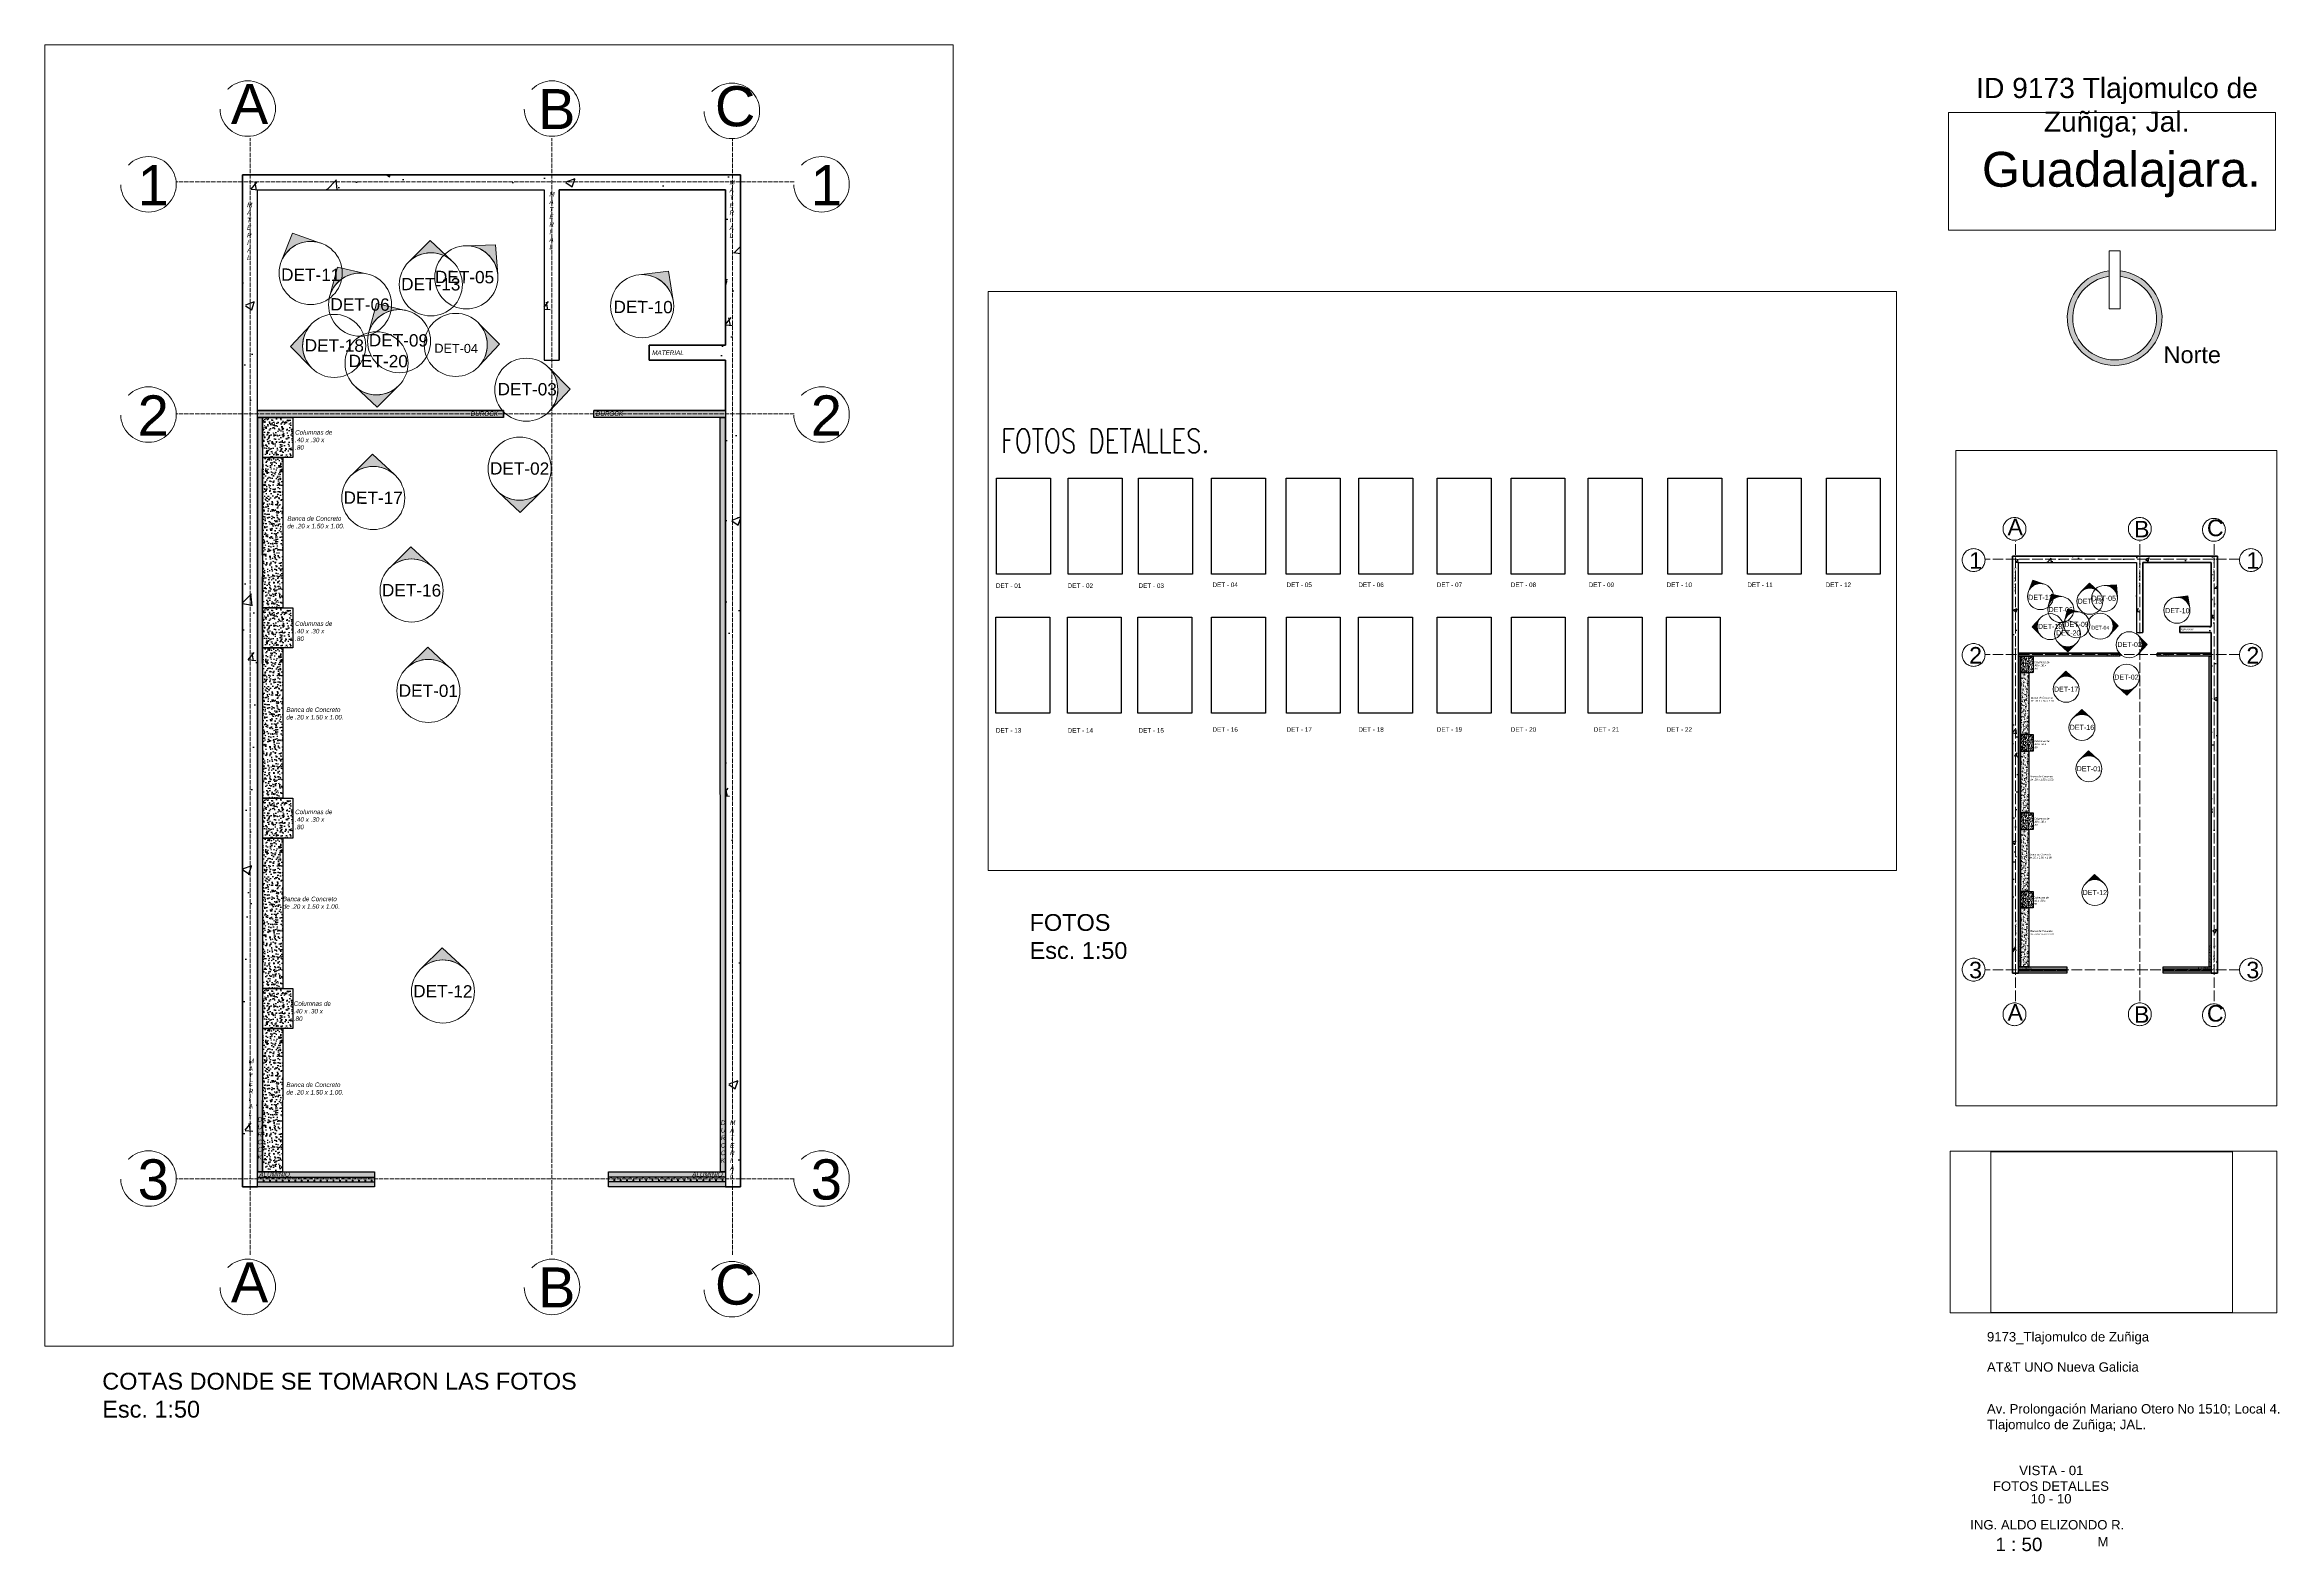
# Paper-space layout 'VISTA 3' of a CAD drawing. Header units: millimetres. Extents: x 82.4 to 165.6, y 72 to 128.1.
# The model-space entities are those that its viewports show. They can reach past a viewport. Long polylines and large blocks are cut down to what shows.
import ezdxf

# ---------------------------------------------------------------- set-up
doc = ezdxf.new("R2010")
doc.units = ezdxf.units.MM
doc.linetypes.add('ACAD_ISO02W100', pattern=[15, 12, -3])
for name, color, linetype, lineweight in [('COTAS', 161, 'ACAD_ISO02W100', 20), ('IMAGENES 3', 142, 'Continuous', 18), ('LAM-Solapa', 157, 'Continuous', 18), ('MURO DUROCK', 161, 'Continuous', 25)]:
    doc.layers.add(name, color=color, linetype=linetype, lineweight=lineweight)
for name, color, linetype in [('IMAGENES', 141, 'Continuous'), ('MUROS - ARQ.', 151, 'Continuous'), ('MUROS ACABADOS', 142, 'Continuous')]:
    doc.layers.add(name, color=color, linetype=linetype)
doc.styles.add('BBVA_Guadalajara Rastro_FN$0$X-PP-NEW$0$ROMANS', font='romans.shx', dxfattribs={"width": 0.75})
doc.styles.get("Standard").update_dxf_attribs({"font": 'arial.ttf'})
picture_1 = doc.add_image_def('image9.jpg', size_in_pixel=(585, 1040))
picture_2 = doc.add_image_def('image32.jpg', size_in_pixel=(585, 1040))
picture_3 = doc.add_image_def('image33.jpg', size_in_pixel=(585, 1040))
picture_4 = doc.add_image_def('image34.jpg', size_in_pixel=(585, 1040))
picture_5 = doc.add_image_def('image35.jpg', size_in_pixel=(585, 1040))
picture_6 = doc.add_image_def('image36.jpg', size_in_pixel=(585, 1040))
picture_7 = doc.add_image_def('image37.jpg', size_in_pixel=(585, 1040))
picture_8 = doc.add_image_def('image38.jpg', size_in_pixel=(585, 1040))
picture_9 = doc.add_image_def('image39.jpg', size_in_pixel=(585, 1040))
picture_10 = doc.add_image_def('image40.jpg', size_in_pixel=(585, 1040))
picture_11 = doc.add_image_def('image41.jpg', size_in_pixel=(585, 1040))
picture_12 = doc.add_image_def('image42.jpg', size_in_pixel=(585, 1040))
picture_13 = doc.add_image_def('image43.jpg', size_in_pixel=(585, 1040))
picture_14 = doc.add_image_def('image44.jpg', size_in_pixel=(585, 1040))
picture_15 = doc.add_image_def('image45.jpg', size_in_pixel=(585, 1040))
picture_16 = doc.add_image_def('image46.jpg', size_in_pixel=(585, 1040))
picture_17 = doc.add_image_def('image47.jpg', size_in_pixel=(585, 1040))
picture_18 = doc.add_image_def('image48.jpg', size_in_pixel=(585, 1040))
picture_19 = doc.add_image_def('image49.jpg', size_in_pixel=(585, 1040))
picture_20 = doc.add_image_def('image50.jpg', size_in_pixel=(585, 1040))
picture_21 = doc.add_image_def('image51.jpg', size_in_pixel=(585, 1040))
picture_22 = doc.add_image_def('image52.jpg', size_in_pixel=(585, 1040))
picture_23 = doc.add_image_def('image53.png', size_in_pixel=(703, 467))

msp = doc.modelspace()

# ---------------------------------------------------------------- hatches: boundary and pattern name
at = {"layer": 'IMAGENES 3'}
h = msp.add_hatch(color=256, dxfattribs=at)
h.dxf.hatch_style = 1
edge = h.paths.add_edge_path()
edge.add_line((10968.31862841798, 3820.085709990971), (10968.03817816811, 3820.183804002406))
edge.add_line((10968.03817816811, 3820.183804002406), (10967.92950029094, 3819.907282942185))
edge.add_arc((10968.22032955645, 3819.786553534699), 0.314892444348821, 71.81015959876339, 157.455623906113, ccw=False)
h = msp.add_hatch(color=256, dxfattribs=at)
h.dxf.hatch_style = 1
edge = h.paths.add_edge_path()
edge.add_line((10969.63082495754, 3819.906989492521), (10969.41382359273, 3820.109930827402))
edge.add_line((10969.41382359273, 3820.109930827402), (10969.20278459338, 3819.900796137582))
edge.add_arc((10969.42014622267, 3819.672955900527), 0.3148924443484309, 48.00622784282632, 133.6516921502252, ccw=False)
h = msp.add_hatch(color=256, dxfattribs=at)
h.dxf.hatch_style = 1
edge = h.paths.add_edge_path()
edge.add_line((10970.08760735723, 3819.773033797719), (10970.06490530398, 3820.069275919151))
edge.add_line((10970.06490530398, 3820.069275919151), (10969.76801456757, 3820.057844892646))
edge.add_arc((10969.77414929637, 3819.743012212306), 0.3148924443483042, 5.470841635739873, 91.11630594333059, ccw=False)
h = msp.add_hatch(color=256, dxfattribs=at)
h.dxf.hatch_style = 1
edge = h.paths.add_edge_path()
edge.add_line((10968.77914629742, 3819.778454979956), (10968.4897469354, 3819.845706649037))
edge.add_line((10968.4897469354, 3819.845706649037), (10968.41154914569, 3819.559071195165))
edge.add_arc((10968.71370995698, 3819.470436576514), 0.3148924443495592, 78.00622784278119, 163.6516921502194, ccw=False)
h = msp.add_hatch(color=256, dxfattribs=at)
h.dxf.hatch_style = 1
edge = h.paths.add_edge_path()
edge.add_line((10971.83937920325, 3819.512342443278), (10971.79116841512, 3819.805515596277))
edge.add_line((10971.79116841512, 3819.805515596277), (10971.49637532035, 3819.768477656208))
edge.add_arc((10971.5296868463, 3819.455352132263), 0.3148924443471135, 10.427046379134424, 96.07251068651652, ccw=False)
h = msp.add_hatch(color=256, dxfattribs=at)
h.dxf.hatch_style = 1
edge = h.paths.add_edge_path()
edge.add_line((10969.16827582376, 3819.413894114401), (10968.87887646174, 3819.481145783482))
edge.add_line((10968.87887646174, 3819.481145783482), (10968.80067867203, 3819.194510329611))
edge.add_arc((10969.10283948333, 3819.105875710962), 0.3148924443474297, 78.00622784298452, 163.6516921503644, ccw=False)
h = msp.add_hatch(color=256, dxfattribs=at)
h.dxf.hatch_style = 1
edge = h.paths.add_edge_path()
edge.add_line((10969.90277864577, 3818.858379967536), (10970.10571998065, 3819.075381332344))
edge.add_line((10970.10571998065, 3819.075381332344), (10969.89658529083, 3819.286420331693))
edge.add_arc((10969.66874505378, 3819.069058702406), 0.314892444347459, -41.993772157456704, 43.65169215027959, ccw=False)
h = msp.add_hatch(color=256, dxfattribs=at)
h.dxf.hatch_style = 1
edge = h.paths.add_edge_path()
edge.add_line((10968.22102950575, 3819.269552144006), (10968.01808817087, 3819.052550779198))
edge.add_line((10968.01808817087, 3819.052550779198), (10968.22722286069, 3818.841511779849))
edge.add_arc((10968.45506309774, 3819.058873409138), 0.3148924443484007, 138.0062278429493, 223.6516921504592, ccw=False)
h = msp.add_hatch(color=256, dxfattribs=at)
h.dxf.hatch_style = 1
edge = h.paths.add_edge_path()
edge.add_line((10970.60685964212, 3818.410774772263), (10970.80980097701, 3818.627776137071))
edge.add_line((10970.80980097701, 3818.627776137071), (10970.60066628718, 3818.83881513642))
edge.add_arc((10970.37282605013, 3818.621453507133), 0.3148924443487751, -41.9937721572353, 43.651692150051076, ccw=False)
h = msp.add_hatch(color=256, dxfattribs=at)
h.dxf.hatch_style = 1
edge = h.paths.add_edge_path()
edge.add_line((10968.66732426912, 3818.651374867279), (10968.88432563393, 3818.448433532398))
edge.add_line((10968.88432563393, 3818.448433532398), (10969.09536463328, 3818.657568222219))
edge.add_arc((10968.87800300399, 3818.885408459274), 0.3148924443484309, 228.0062278428263, 313.65169215022524, ccw=False)
h = msp.add_hatch(color=256, dxfattribs=at)
h.dxf.hatch_style = 1
edge = h.paths.add_edge_path()
edge.add_line((10969.05588860263, 3817.77519534864), (10968.83888723783, 3817.978136683521))
edge.add_line((10968.83888723783, 3817.978136683521), (10968.62784823848, 3817.769001993701))
edge.add_arc((10968.84520986776, 3817.541161756646), 0.3148924443484309, 48.00622784282632, 133.6516921502252, ccw=False)
h = msp.add_hatch(color=256, dxfattribs=at)
h.dxf.hatch_style = 1
edge = h.paths.add_edge_path()
edge.add_line((10970.0962664958, 3817.599190243783), (10970.31326786061, 3817.396248908902))
edge.add_line((10970.31326786061, 3817.396248908902), (10970.52430685996, 3817.605383598723))
edge.add_arc((10970.30694523067, 3817.833223835778), 0.3148924443484309, 228.0062278428263, 313.65169215022524, ccw=False)
h = msp.add_hatch(color=256, dxfattribs=at)
h.dxf.hatch_style = 1
edge = h.paths.add_edge_path()
edge.add_line((10969.43879133684, 3816.851622595304), (10969.22178997203, 3817.054563930185))
edge.add_line((10969.22178997203, 3817.054563930185), (10969.01075097269, 3816.845429240365))
edge.add_arc((10969.22811260197, 3816.61758900331), 0.3148924443484309, 48.00622784282632, 133.6516921502252, ccw=False)
h = msp.add_hatch(color=256, dxfattribs=at)
h.dxf.hatch_style = 1
edge = h.paths.add_edge_path()
edge.add_line((10969.60637347054, 3815.849273638463), (10969.38937210573, 3816.052214973344))
edge.add_line((10969.38937210573, 3816.052214973344), (10969.17833310638, 3815.843080283524))
edge.add_arc((10969.39569473567, 3815.615240046469), 0.3148924443484309, 48.00622784282632, 133.6516921502252, ccw=False)
h = msp.add_hatch(color=256, dxfattribs=at)
h.dxf.hatch_style = 1
edge = h.paths.add_edge_path()
edge.add_line((10969.75108245937, 3812.849273638466), (10969.53408109456, 3813.052214973347))
edge.add_line((10969.53408109456, 3813.052214973347), (10969.32304209521, 3812.843080283526))
edge.add_arc((10969.5404037245, 3812.615240046472), 0.3148924443484309, 48.00622784282632, 133.6516921502252, ccw=False)
at = {"layer": 'MURO DUROCK', "true_color": 0x0a85ff}
h = msp.add_hatch(color=150, dxfattribs=at)
h.dxf.hatch_style = 1
h.paths.add_polyline_path([(10967.69030422416, 3818.415240046474), (10970.14636788963, 3818.415240046474), (10970.14636788963, 3818.345240046473), (10967.69030422416, 3818.345240046473)])
h = msp.add_hatch(color=150, dxfattribs=at)
h.dxf.hatch_style = 1
h.paths.add_polyline_path([(10967.74030422416, 3818.345240046473), (10967.7404037245, 3810.815240046473), (10967.6904037245, 3810.815240046473), (10967.69030422416, 3818.345240046473)])
h = msp.add_hatch(color=150, dxfattribs=at)
h.dxf.hatch_style = 1
h.paths.add_polyline_path([(10971.04636788963, 3818.415240046474), (10972.36030422416, 3818.415240046474), (10972.36030422416, 3818.345240046473), (10971.04636788963, 3818.345240046473)])
h = msp.add_hatch(color=150, dxfattribs=at)
h.dxf.hatch_style = 1
h.paths.add_polyline_path([(10972.36020472382, 3818.345240046473), (10972.36030422416, 3810.815240046473), (10972.31030422416, 3810.815240046473), (10972.31020472382, 3818.345240046473)])
at = {"layer": 'MUROS ACABADOS'}
h = msp.add_hatch(dxfattribs=at)
h.set_pattern_fill('AR-CONC', color=250, scale=0.005)
h.set_pattern_definition([(49.99999999999999, (0, 0), (0.91092334498002, -0.07969542769451543), [0.09525, -1.04775]), (355, (0, 0), (-0.1762171071248467, 0.9552842261951757), [0.0762, -0.83820292085]), (100.4514447, (0.075910035, -0.0066412675), (0.7347062354517664, 0.8755887595609755), [0.080950044, -0.8904512229999999]), (46.18420000000002, (0, 0.254), (1.35539520446065, -0.2102116396636357), [0.142875, -1.571625]), (96.63555760999996, (0.1129495, 0.2364825), (1.187020670257515, 1.237130622988608), [0.1214251157, -1.3356780408]), (351.1841511700001, (0, 0.254), (1.187020670324885, 1.237130622927663), [0.11429983535, -1.2572986596]), (21, (0.127, 0.1905), (0.7580719563456624, -0.5113259909354381), [0.09525, -1.04775]), (326.0000000000001, (0.127, 0.1905), (0.3090101417382354, 0.9209398306115963), [0.0762, -0.8382]), (71.45144499999999, (0.190172663, 0.1478895005), (1.067082096393581, 0.4096138444295262), [0.08095004400000001, -0.8904496879999999]), (37.50000000000001, (0, 0), (0.01544301625295908, 0.4227751943657655), [0, -0.82804, 0, -0.8509000000000001, 0, -0.8413750000000001]), (7.499999999999999, (0, 0), (0.3340983125515287, 0.5009028740905975), [0, -0.48514, 0, -0.80899, 0, -0.320675]), (327.5, (-0.28321, 0), (0.677952975834357, -0.02864371996336722), [0, -0.3175, 0, -0.9906, 0, -1.31445]), (317.5, (-0.41021, 0), (0.7406459069300902, 0.1271324551666652), [0, -0.41275, 0, -0.65786, 0, -0.93345])])
h.paths.add_polyline_path([(10972.36030422416, 3810.665240046473), (10972.51030422416, 3810.665240046473), (10972.51030422416, 3820.765240046474), (10967.54030422416, 3820.765240046474), (10967.54030422416, 3810.665240046473), (10967.69030422416, 3810.665240046473), (10967.69030422416, 3820.615240046473), (10970.55030422416, 3820.615240046473), (10970.55030422416, 3818.915240046474), (10970.70030422416, 3818.915240046474), (10970.70030422416, 3820.615240046473), (10972.36030422416, 3820.615240046473), (10972.36030422416, 3819.065240046474), (10971.60030422416, 3819.065240046474), (10971.60030422416, 3818.915240046474), (10972.36030422416, 3818.915240046474)])
h = msp.add_hatch(color=253, dxfattribs=at)
h.dxf.hatch_style = 1
h.paths.add_polyline_path([(10970.97669844339, 3815.581022545257), (10973.30669844339, 3815.581022545258)], flags=0)
edge = h.paths.add_edge_path(flags=17)
edge.add_line((10970.97669844339, 3815.581022545257), (10973.30669844339, 3815.581022545258))
edge.add_line((10970.97669844339, 3815.581022545258), (10970.97669844339, 3813.005057409418))
edge.add_line((10970.97669844339, 3813.005057409418), (10973.30669844339, 3813.005057409418))
edge.add_line((10973.30669844339, 3813.005057409418), (10973.30669844339, 3814.305057409417))
edge.add_line((10973.30669844339, 3814.305057409417), (10973.38669844339, 3814.305057409418))
edge.add_line((10973.38669844339, 3814.305057409418), (10973.38669844339, 3814.275057409418))
edge.add_line((10973.38669844339, 3814.275057409418), (10973.40669844339, 3814.275057409418))
edge.add_line((10973.40669844339, 3814.275057409418), (10973.40669844339, 3812.905057409418))
edge.add_line((10973.40669844339, 3812.905057409418), (10970.97669844339, 3812.905057409417))
edge.add_line((10970.97669844339, 3812.905057409417), (10970.97669844339, 3812.851022545258))
edge.add_line((10970.97669844339, 3812.851022545258), (10970.97669844339, 3812.751022545258))
edge.add_line((10970.97669844339, 3812.751022545258), (10970.73669844339, 3812.751022545258))
edge.add_line((10970.73669844339, 3812.751022545258), (10970.73669844339, 3802.651022545258))
edge.add_line((10970.73669844339, 3802.651022545258), (10971.24669844339, 3802.651022545258))
edge.add_line((10971.24669844339, 3802.651022545258), (10971.24669844339, 3802.551022545259))
edge.add_line((10971.24669844339, 3802.551022545259), (10970.63669844339, 3802.551022545259))
edge.add_line((10970.63669844339, 3802.551022545259), (10970.63669844339, 3812.851022545258))
edge.add_line((10970.63669844339, 3812.851022545258), (10970.87669844339, 3812.851022545258))
edge.add_line((10970.87669844339, 3812.851022545258), (10970.87669844339, 3815.581022545257))
edge.add_line((10970.87669844339, 3815.581022545257), (10968.50669844339, 3815.581022545258))
edge.add_line((10968.50669844339, 3815.581022545258), (10968.50669844339, 3814.981022545257))
edge.add_line((10968.50669844339, 3814.981022545257), (10967.33669844339, 3814.981022545259))
edge.add_line((10967.33669844339, 3814.981022545259), (10967.33669844339, 3818.621022545258))
edge.add_line((10967.33669844339, 3818.621022545258), (10967.73669844339, 3818.621022545258))
edge.add_line((10967.73669844339, 3818.621022545258), (10967.73669844339, 3818.521022545257))
edge.add_line((10967.73669844339, 3818.521022545257), (10967.43669844339, 3818.521022545258))
edge.add_line((10967.43669844339, 3818.521022545258), (10967.43669844339, 3815.681022545258))
edge.add_line((10967.43669844339, 3815.681022545258), (10967.45669844339, 3815.681022545258))
edge.add_line((10967.45669844339, 3815.681022545258), (10967.45669844339, 3815.081022545258))
edge.add_line((10967.45669844339, 3815.081022545258), (10968.40669844339, 3815.081022545258))
edge.add_line((10968.40669844339, 3815.081022545258), (10968.40669844339, 3815.681022545258))
edge.add_line((10968.40669844339, 3815.681022545258), (10973.40669844339, 3815.681022545258))
edge.add_line((10973.40669844339, 3815.681022545258), (10973.40669844338, 3816.281022545258))
edge.add_line((10973.40669844338, 3816.281022545258), (10974.60669844339, 3816.281022545258))
edge.add_line((10974.60669844339, 3816.281022545258), (10974.60669844339, 3815.681022545259))
edge.add_line((10974.60669844339, 3815.681022545259), (10977.12669844339, 3815.681022545257))
edge.add_line((10977.12669844339, 3815.681022545257), (10977.12669844339, 3815.096022545259))
edge.add_line((10977.12669844339, 3815.096022545259), (10977.04169844339, 3815.096022545259))
edge.add_line((10977.04169844339, 3815.096022545259), (10977.04169844339, 3815.131022545258))
edge.add_line((10977.04169844339, 3815.131022545258), (10977.02669844339, 3815.131022545258))
edge.add_line((10977.02669844339, 3815.131022545258), (10977.02669844339, 3815.581022545258))
edge.add_line((10977.02669844339, 3815.581022545258), (10974.50669844339, 3815.581022545258))
edge.add_line((10974.50669844339, 3815.581022545258), (10974.50669844339, 3816.181022545258))
edge.add_line((10974.50669844339, 3816.181022545258), (10973.50669844339, 3816.181022545258))
edge.add_line((10973.50669844339, 3816.181022545258), (10973.50669844339, 3815.031022545258))
edge.add_line((10973.50669844339, 3815.031022545258), (10973.40669844339, 3815.031022545258))
edge.add_line((10973.40669844339, 3815.031022545258), (10973.38669844339, 3815.031022545258))
edge.add_line((10973.38669844339, 3815.031022545258), (10973.38669844339, 3815.001022545258))
edge.add_line((10973.38669844339, 3815.001022545258), (10973.30669844339, 3815.001022545257))
edge.add_line((10973.30669844339, 3815.001022545257), (10973.30669844339, 3815.031022545258))
edge.add_line((10973.30669844339, 3815.031022545258), (10973.30669844339, 3815.581022545258))
edge = h.paths.add_edge_path()
edge.add_line((10971.24669844339, 3802.551022545259), (10971.34669844339, 3802.551022545259))
edge.add_line((10971.24669844339, 3801.471022545259), (10971.24669844339, 3802.551022545259))
edge.add_line((10971.24669844339, 3801.471022545259), (10970.64669844339, 3801.471022545259))
edge.add_line((10970.64669844339, 3801.471022545259), (10970.64669844339, 3798.491022545258))
edge.add_line((10970.64669844339, 3798.491022545258), (10971.38099373292, 3798.491022545258))
edge.add_line((10971.38099373292, 3798.491022545258), (10971.06288708056, 3796.039019220637))
edge.add_line((10971.06288708056, 3796.039019220637), (10973.37669844339, 3796.039019220637))
edge.add_line((10973.37669844339, 3796.039019220637), (10973.37669844339, 3796.939019220637))
edge.add_line((10973.37669844339, 3796.939019220637), (10973.27669844339, 3796.939019220637))
edge.add_line((10973.27669844339, 3796.939019220637), (10973.27669844339, 3796.139019220637))
edge.add_line((10973.27669844339, 3796.139019220637), (10971.17669844339, 3796.139019220637))
edge.add_line((10971.17669844339, 3796.139019220637), (10971.49396706983, 3798.631022545259))
edge.add_line((10971.49396706983, 3798.631022545259), (10971.39396706983, 3798.631022545259))
edge.add_line((10971.39396706983, 3798.631022545259), (10971.39396706983, 3798.591022545259))
edge.add_line((10971.39396706983, 3798.591022545259), (10970.74669844339, 3798.591022545259))
edge.add_line((10970.74669844339, 3798.591022545259), (10970.74669844339, 3801.371022545259))
edge.add_line((10970.74669844339, 3801.371022545259), (10971.34669844339, 3801.371022545259))
edge.add_line((10971.34669844339, 3801.371022545259), (10971.34669844339, 3802.551022545259))
edge = h.paths.add_edge_path(flags=17)
edge.add_line((10973.30669844339, 3815.581022545258), (10970.97669844339, 3815.581022545258))
edge.add_line((10973.30669844339, 3815.031022545258), (10973.30669844339, 3815.581022545258))
edge.add_line((10973.30669844339, 3815.001022545257), (10973.30669844339, 3815.031022545258))
edge.add_line((10973.38669844339, 3815.001022545258), (10973.30669844339, 3815.001022545257))
edge.add_line((10973.38669844339, 3815.031022545258), (10973.38669844339, 3815.001022545258))
edge.add_line((10973.40669844339, 3815.031022545258), (10973.38669844339, 3815.031022545258))
edge.add_line((10973.50669844339, 3815.031022545258), (10973.40669844339, 3815.031022545258))
edge.add_line((10973.50669844339, 3816.181022545258), (10973.50669844339, 3815.031022545258))
edge.add_line((10974.50669844339, 3816.181022545258), (10973.50669844339, 3816.181022545258))
edge.add_line((10974.50669844339, 3815.581022545258), (10974.50669844339, 3816.181022545258))
edge.add_line((10977.02669844339, 3815.581022545258), (10974.50669844339, 3815.581022545258))
edge.add_line((10977.02669844339, 3815.131022545258), (10977.02669844339, 3815.581022545258))
edge.add_line((10977.04169844339, 3815.131022545258), (10977.02669844339, 3815.131022545258))
edge.add_line((10977.04169844339, 3815.096022545259), (10977.04169844339, 3815.131022545258))
edge.add_line((10977.12669844339, 3815.096022545259), (10977.04169844339, 3815.096022545259))
edge.add_line((10977.12669844339, 3815.681022545257), (10977.12669844339, 3815.096022545259))
edge.add_line((10974.60669844339, 3815.681022545259), (10977.12669844339, 3815.681022545257))
edge.add_line((10974.60669844339, 3816.281022545258), (10974.60669844339, 3815.681022545259))
edge.add_line((10973.40669844338, 3816.281022545258), (10974.60669844339, 3816.281022545258))
edge.add_line((10973.40669844339, 3815.681022545258), (10973.40669844338, 3816.281022545258))
edge.add_line((10968.40669844339, 3815.681022545258), (10973.40669844339, 3815.681022545258))
edge.add_line((10968.40669844339, 3815.081022545258), (10968.40669844339, 3815.681022545258))
edge.add_line((10967.45669844339, 3815.081022545258), (10968.40669844339, 3815.081022545258))
edge.add_line((10967.45669844339, 3815.681022545258), (10967.45669844339, 3815.081022545258))
edge.add_line((10967.43669844339, 3815.681022545258), (10967.45669844339, 3815.681022545258))
edge.add_line((10967.43669844339, 3818.521022545258), (10967.43669844339, 3815.681022545258))
edge.add_line((10967.73669844339, 3818.521022545257), (10967.43669844339, 3818.521022545258))
edge.add_line((10967.73669844339, 3818.621022545258), (10967.73669844339, 3818.521022545257))
edge.add_line((10967.33669844339, 3818.621022545258), (10967.73669844339, 3818.621022545258))
edge.add_line((10967.33669844339, 3814.981022545259), (10967.33669844339, 3818.621022545258))
edge.add_line((10968.50669844339, 3814.981022545257), (10967.33669844339, 3814.981022545259))
edge.add_line((10968.50669844339, 3815.581022545258), (10968.50669844339, 3814.981022545257))
edge.add_line((10970.87669844339, 3815.581022545257), (10968.50669844339, 3815.581022545258))
edge.add_line((10970.87669844339, 3812.851022545258), (10970.87669844339, 3815.581022545257))
edge.add_line((10970.63669844339, 3812.851022545258), (10970.87669844339, 3812.851022545258))
edge.add_line((10970.63669844339, 3802.551022545259), (10970.63669844339, 3812.851022545258))
edge.add_line((10971.24669844339, 3802.551022545259), (10970.63669844339, 3802.551022545259))
edge.add_line((10971.24669844339, 3802.651022545258), (10971.24669844339, 3802.551022545259))
edge.add_line((10970.73669844339, 3802.651022545258), (10971.24669844339, 3802.651022545258))
edge.add_line((10970.73669844339, 3812.751022545258), (10970.73669844339, 3802.651022545258))
edge.add_line((10970.97669844339, 3812.751022545258), (10970.73669844339, 3812.751022545258))
edge.add_line((10970.97669844339, 3812.851022545258), (10970.97669844339, 3812.751022545258))
edge.add_line((10970.97669844339, 3812.905057409417), (10970.97669844339, 3812.851022545258))
edge.add_line((10973.40669844339, 3812.905057409418), (10970.97669844339, 3812.905057409417))
edge.add_line((10973.40669844339, 3814.275057409418), (10973.40669844339, 3812.905057409418))
edge.add_line((10973.38669844339, 3814.275057409418), (10973.40669844339, 3814.275057409418))
edge.add_line((10973.38669844339, 3814.305057409418), (10973.38669844339, 3814.275057409418))
edge.add_line((10973.30669844339, 3814.305057409417), (10973.38669844339, 3814.305057409418))
edge.add_line((10973.30669844339, 3813.005057409418), (10973.30669844339, 3814.305057409417))
edge.add_line((10970.97669844339, 3813.005057409418), (10973.30669844339, 3813.005057409418))
edge.add_line((10970.97669844339, 3815.581022545258), (10970.97669844339, 3813.005057409418))
h = msp.add_hatch(color=253, dxfattribs=at)
h.dxf.hatch_style = 1
h.paths.add_polyline_path([(10970.97669844339, 3815.581022545257), (10973.30669844339, 3815.581022545258)], flags=0)
edge = h.paths.add_edge_path(flags=17)
edge.add_line((10970.97669844339, 3815.581022545257), (10973.30669844339, 3815.581022545258))
edge.add_line((10970.97669844339, 3815.581022545258), (10970.97669844339, 3813.005057409418))
edge.add_line((10970.97669844339, 3813.005057409418), (10973.30669844339, 3813.005057409418))
edge.add_line((10973.30669844339, 3813.005057409418), (10973.30669844339, 3814.305057409417))
edge.add_line((10973.30669844339, 3814.305057409417), (10973.38669844339, 3814.305057409418))
edge.add_line((10973.38669844339, 3814.305057409418), (10973.38669844339, 3814.275057409418))
edge.add_line((10973.38669844339, 3814.275057409418), (10973.40669844339, 3814.275057409418))
edge.add_line((10973.40669844339, 3814.275057409418), (10973.40669844339, 3812.905057409418))
edge.add_line((10973.40669844339, 3812.905057409418), (10970.97669844339, 3812.905057409417))
edge.add_line((10970.97669844339, 3812.905057409417), (10970.97669844339, 3812.851022545258))
edge.add_line((10970.97669844339, 3812.851022545258), (10970.97669844339, 3812.751022545258))
edge.add_line((10970.97669844339, 3812.751022545258), (10970.73669844339, 3812.751022545258))
edge.add_line((10970.73669844339, 3812.751022545258), (10970.73669844339, 3802.651022545258))
edge.add_line((10970.73669844339, 3802.651022545258), (10971.24669844339, 3802.651022545258))
edge.add_line((10971.24669844339, 3802.651022545258), (10971.24669844339, 3802.551022545259))
edge.add_line((10971.24669844339, 3802.551022545259), (10970.63669844339, 3802.551022545259))
edge.add_line((10970.63669844339, 3802.551022545259), (10970.63669844339, 3812.851022545258))
edge.add_line((10970.63669844339, 3812.851022545258), (10970.87669844339, 3812.851022545258))
edge.add_line((10970.87669844339, 3812.851022545258), (10970.87669844339, 3815.581022545257))
edge.add_line((10970.87669844339, 3815.581022545257), (10968.50669844339, 3815.581022545258))
edge.add_line((10968.50669844339, 3815.581022545258), (10968.50669844339, 3814.981022545257))
edge.add_line((10968.50669844339, 3814.981022545257), (10967.33669844339, 3814.981022545259))
edge.add_line((10967.33669844339, 3814.981022545259), (10967.33669844339, 3818.621022545258))
edge.add_line((10967.33669844339, 3818.621022545258), (10967.73669844339, 3818.621022545258))
edge.add_line((10967.73669844339, 3818.621022545258), (10967.73669844339, 3818.521022545257))
edge.add_line((10967.73669844339, 3818.521022545257), (10967.43669844339, 3818.521022545258))
edge.add_line((10967.43669844339, 3818.521022545258), (10967.43669844339, 3815.681022545258))
edge.add_line((10967.43669844339, 3815.681022545258), (10967.45669844339, 3815.681022545258))
edge.add_line((10967.45669844339, 3815.681022545258), (10967.45669844339, 3815.081022545258))
edge.add_line((10967.45669844339, 3815.081022545258), (10968.40669844339, 3815.081022545258))
edge.add_line((10968.40669844339, 3815.081022545258), (10968.40669844339, 3815.681022545258))
edge.add_line((10968.40669844339, 3815.681022545258), (10973.40669844339, 3815.681022545258))
edge.add_line((10973.40669844339, 3815.681022545258), (10973.40669844338, 3816.281022545258))
edge.add_line((10973.40669844338, 3816.281022545258), (10974.60669844339, 3816.281022545258))
edge.add_line((10974.60669844339, 3816.281022545258), (10974.60669844339, 3815.681022545259))
edge.add_line((10974.60669844339, 3815.681022545259), (10977.12669844339, 3815.681022545257))
edge.add_line((10977.12669844339, 3815.681022545257), (10977.12669844339, 3815.096022545259))
edge.add_line((10977.12669844339, 3815.096022545259), (10977.04169844339, 3815.096022545259))
edge.add_line((10977.04169844339, 3815.096022545259), (10977.04169844339, 3815.131022545258))
edge.add_line((10977.04169844339, 3815.131022545258), (10977.02669844339, 3815.131022545258))
edge.add_line((10977.02669844339, 3815.131022545258), (10977.02669844339, 3815.581022545258))
edge.add_line((10977.02669844339, 3815.581022545258), (10974.50669844339, 3815.581022545258))
edge.add_line((10974.50669844339, 3815.581022545258), (10974.50669844339, 3816.181022545258))
edge.add_line((10974.50669844339, 3816.181022545258), (10973.50669844339, 3816.181022545258))
edge.add_line((10973.50669844339, 3816.181022545258), (10973.50669844339, 3815.031022545258))
edge.add_line((10973.50669844339, 3815.031022545258), (10973.40669844339, 3815.031022545258))
edge.add_line((10973.40669844339, 3815.031022545258), (10973.38669844339, 3815.031022545258))
edge.add_line((10973.38669844339, 3815.031022545258), (10973.38669844339, 3815.001022545258))
edge.add_line((10973.38669844339, 3815.001022545258), (10973.30669844339, 3815.001022545257))
edge.add_line((10973.30669844339, 3815.001022545257), (10973.30669844339, 3815.031022545258))
edge.add_line((10973.30669844339, 3815.031022545258), (10973.30669844339, 3815.581022545258))
edge = h.paths.add_edge_path()
edge.add_line((10971.24669844339, 3802.551022545259), (10971.34669844339, 3802.551022545259))
edge.add_line((10971.24669844339, 3801.471022545259), (10971.24669844339, 3802.551022545259))
edge.add_line((10971.24669844339, 3801.471022545259), (10970.64669844339, 3801.471022545259))
edge.add_line((10970.64669844339, 3801.471022545259), (10970.64669844339, 3798.491022545258))
edge.add_line((10970.64669844339, 3798.491022545258), (10971.38099373292, 3798.491022545258))
edge.add_line((10971.38099373292, 3798.491022545258), (10971.06288708056, 3796.039019220637))
edge.add_line((10971.06288708056, 3796.039019220637), (10973.37669844339, 3796.039019220637))
edge.add_line((10973.37669844339, 3796.039019220637), (10973.37669844339, 3796.939019220637))
edge.add_line((10973.37669844339, 3796.939019220637), (10973.27669844339, 3796.939019220637))
edge.add_line((10973.27669844339, 3796.939019220637), (10973.27669844339, 3796.139019220637))
edge.add_line((10973.27669844339, 3796.139019220637), (10971.17669844339, 3796.139019220637))
edge.add_line((10971.17669844339, 3796.139019220637), (10971.49396706983, 3798.631022545259))
edge.add_line((10971.49396706983, 3798.631022545259), (10971.39396706983, 3798.631022545259))
edge.add_line((10971.39396706983, 3798.631022545259), (10971.39396706983, 3798.591022545259))
edge.add_line((10971.39396706983, 3798.591022545259), (10970.74669844339, 3798.591022545259))
edge.add_line((10970.74669844339, 3798.591022545259), (10970.74669844339, 3801.371022545259))
edge.add_line((10970.74669844339, 3801.371022545259), (10971.34669844339, 3801.371022545259))
edge.add_line((10971.34669844339, 3801.371022545259), (10971.34669844339, 3802.551022545259))
edge = h.paths.add_edge_path(flags=17)
edge.add_line((10973.30669844339, 3815.581022545258), (10970.97669844339, 3815.581022545258))
edge.add_line((10973.30669844339, 3815.031022545258), (10973.30669844339, 3815.581022545258))
edge.add_line((10973.30669844339, 3815.001022545257), (10973.30669844339, 3815.031022545258))
edge.add_line((10973.38669844339, 3815.001022545258), (10973.30669844339, 3815.001022545257))
edge.add_line((10973.38669844339, 3815.031022545258), (10973.38669844339, 3815.001022545258))
edge.add_line((10973.40669844339, 3815.031022545258), (10973.38669844339, 3815.031022545258))
edge.add_line((10973.50669844339, 3815.031022545258), (10973.40669844339, 3815.031022545258))
edge.add_line((10973.50669844339, 3816.181022545258), (10973.50669844339, 3815.031022545258))
edge.add_line((10974.50669844339, 3816.181022545258), (10973.50669844339, 3816.181022545258))
edge.add_line((10974.50669844339, 3815.581022545258), (10974.50669844339, 3816.181022545258))
edge.add_line((10977.02669844339, 3815.581022545258), (10974.50669844339, 3815.581022545258))
edge.add_line((10977.02669844339, 3815.131022545258), (10977.02669844339, 3815.581022545258))
edge.add_line((10977.04169844339, 3815.131022545258), (10977.02669844339, 3815.131022545258))
edge.add_line((10977.04169844339, 3815.096022545259), (10977.04169844339, 3815.131022545258))
edge.add_line((10977.12669844339, 3815.096022545259), (10977.04169844339, 3815.096022545259))
edge.add_line((10977.12669844339, 3815.681022545257), (10977.12669844339, 3815.096022545259))
edge.add_line((10974.60669844339, 3815.681022545259), (10977.12669844339, 3815.681022545257))
edge.add_line((10974.60669844339, 3816.281022545258), (10974.60669844339, 3815.681022545259))
edge.add_line((10973.40669844338, 3816.281022545258), (10974.60669844339, 3816.281022545258))
edge.add_line((10973.40669844339, 3815.681022545258), (10973.40669844338, 3816.281022545258))
edge.add_line((10968.40669844339, 3815.681022545258), (10973.40669844339, 3815.681022545258))
edge.add_line((10968.40669844339, 3815.081022545258), (10968.40669844339, 3815.681022545258))
edge.add_line((10967.45669844339, 3815.081022545258), (10968.40669844339, 3815.081022545258))
edge.add_line((10967.45669844339, 3815.681022545258), (10967.45669844339, 3815.081022545258))
edge.add_line((10967.43669844339, 3815.681022545258), (10967.45669844339, 3815.681022545258))
edge.add_line((10967.43669844339, 3818.521022545258), (10967.43669844339, 3815.681022545258))
edge.add_line((10967.73669844339, 3818.521022545257), (10967.43669844339, 3818.521022545258))
edge.add_line((10967.73669844339, 3818.621022545258), (10967.73669844339, 3818.521022545257))
edge.add_line((10967.33669844339, 3818.621022545258), (10967.73669844339, 3818.621022545258))
edge.add_line((10967.33669844339, 3814.981022545259), (10967.33669844339, 3818.621022545258))
edge.add_line((10968.50669844339, 3814.981022545257), (10967.33669844339, 3814.981022545259))
edge.add_line((10968.50669844339, 3815.581022545258), (10968.50669844339, 3814.981022545257))
edge.add_line((10970.87669844339, 3815.581022545257), (10968.50669844339, 3815.581022545258))
edge.add_line((10970.87669844339, 3812.851022545258), (10970.87669844339, 3815.581022545257))
edge.add_line((10970.63669844339, 3812.851022545258), (10970.87669844339, 3812.851022545258))
edge.add_line((10970.63669844339, 3802.551022545259), (10970.63669844339, 3812.851022545258))
edge.add_line((10971.24669844339, 3802.551022545259), (10970.63669844339, 3802.551022545259))
edge.add_line((10971.24669844339, 3802.651022545258), (10971.24669844339, 3802.551022545259))
edge.add_line((10970.73669844339, 3802.651022545258), (10971.24669844339, 3802.651022545258))
edge.add_line((10970.73669844339, 3812.751022545258), (10970.73669844339, 3802.651022545258))
edge.add_line((10970.97669844339, 3812.751022545258), (10970.73669844339, 3812.751022545258))
edge.add_line((10970.97669844339, 3812.851022545258), (10970.97669844339, 3812.751022545258))
edge.add_line((10970.97669844339, 3812.905057409417), (10970.97669844339, 3812.851022545258))
edge.add_line((10973.40669844339, 3812.905057409418), (10970.97669844339, 3812.905057409417))
edge.add_line((10973.40669844339, 3814.275057409418), (10973.40669844339, 3812.905057409418))
edge.add_line((10973.38669844339, 3814.275057409418), (10973.40669844339, 3814.275057409418))
edge.add_line((10973.38669844339, 3814.305057409418), (10973.38669844339, 3814.275057409418))
edge.add_line((10973.30669844339, 3814.305057409417), (10973.38669844339, 3814.305057409418))
edge.add_line((10973.30669844339, 3813.005057409418), (10973.30669844339, 3814.305057409417))
edge.add_line((10970.97669844339, 3813.005057409418), (10973.30669844339, 3813.005057409418))
edge.add_line((10970.97669844339, 3815.581022545258), (10970.97669844339, 3813.005057409418))
h = msp.add_hatch(dxfattribs=at)
h.set_pattern_fill('AR-CONC', color=256, scale=0.0005, angle=270)
h.set_pattern_definition([(320, (7154.234619400253, 14787.44991502632), (-0.00796954276945156, -0.09109233449800201), [0.009525, -0.104775]), (265, (7154.234619400253, 14787.44991502632), (0.09552842261951758, 0.01762171071248465), [0.00762, -0.08382029208500001]), (10.45144469999997, (7154.233955273503, 14787.44232402282), (0.08755887595609754, -0.07347062354517665), [0.008095004399999996, -0.08904512229999996]), (316.1842, (7154.260019400253, 14787.44991502632), (-0.0210211639663636, -0.135539520446065), [0.01428749999999999, -0.1571624999999999]), (6.635557609999952, (7154.258267650253, 14787.43862007632), (0.1237130622988607, -0.1187020670257515), [0.01214251157, -0.1335678040799999]), (261.18415117, (7154.260019400253, 14787.44991502632), (0.1237130622927663, -0.1187020670324885), [0.011429983535, -0.12572986596]), (290.9999999999999, (7154.253669400254, 14787.43721502632), (-0.05113259909354382, -0.07580719563456624), [0.009524999999999999, -0.104775]), (236, (7154.253669400254, 14787.43721502632), (0.09209398306115964, -0.03090101417382355), [0.007619999999999999, -0.08381999999999998]), (341.4514449999999, (7154.249408350302, 14787.43089776002), (0.0409613844429526, -0.1067082096393581), [0.008095004400000001, -0.0890449688]), (307.5, (7154.234619400253, 14787.44991502632), (0.04227751943657655, -0.001544301625295916), [0, -0.082804, 0, -0.08509, 0, -0.0841375]), (277.4999999999999, (7154.234619400253, 14787.44991502632), (0.05009028740905975, -0.03340983125515288), [0, -0.04851399999999999, 0, -0.08089899999999998, 0, -0.0320675]), (237.5, (7154.234619400253, 14787.47823602632), (-0.002864371996336735, -0.06779529758343569), [0, -0.03174999999999998, 0, -0.09905999999999997, 0, -0.1314449999999999]), (227.5, (7154.234619400253, 14787.49093602632), (0.0127132455166665, -0.07406459069300902), [0, -0.041275, 0, -0.065786, 0, -0.093345])])
h.paths.add_polyline_path([(10968.04112217522, 3818.345243566717), (10968.04112217522, 3817.945243566718), (10967.74112217522, 3817.945243566718), (10967.74112217522, 3818.345243566717)])
h = msp.add_hatch(dxfattribs=at)
h.set_pattern_fill('AR-CONC', color=256, scale=0.0005, angle=270)
h.set_pattern_definition([(320, (21936.69826139218, 7632.102978826185), (-0.00796954276945156, -0.09109233449800201), [0.009525, -0.104775]), (265, (21936.69826139218, 7632.102978826185), (0.09552842261951758, 0.01762171071248465), [0.00762, -0.08382029208500001]), (10.45144470000002, (21936.69759726544, 7632.095387822685), (0.08755887595609754, -0.07347062354517665), [0.008095004400000001, -0.0890451223]), (316.1842, (21936.72366139219, 7632.102978826185), (-0.0210211639663636, -0.135539520446065), [0.01428749999999999, -0.1571624999999999]), (6.635557610000027, (21936.72190964218, 7632.091683876185), (0.1237130622988607, -0.1187020670257515), [0.01214251157, -0.13356780408]), (261.18415117, (21936.72366139219, 7632.102978826185), (0.1237130622927663, -0.1187020670324885), [0.011429983535, -0.12572986596]), (290.9999999999999, (21936.71731139219, 7632.090278826185), (-0.05113259909354382, -0.07580719563456624), [0.009524999999999999, -0.104775]), (236, (21936.71731139219, 7632.090278826185), (0.09209398306115964, -0.03090101417382355), [0.007619999999999999, -0.08381999999999998]), (341.4514449999999, (21936.71305034223, 7632.083961559885), (0.0409613844429526, -0.1067082096393581), [0.008095004400000001, -0.0890449688]), (307.5, (21936.69826139218, 7632.102978826185), (0.04227751943657655, -0.001544301625295916), [0, -0.082804, 0, -0.08509, 0, -0.0841375]), (277.4999999999999, (21936.69826139218, 7632.102978826185), (0.05009028740905975, -0.03340983125515288), [0, -0.04851399999999999, 0, -0.080899, 0, -0.03206750000000001]), (237.5, (21936.69826139218, 7632.131299826185), (-0.002864371996336735, -0.06779529758343569), [0, -0.03174999999999997, 0, -0.09905999999999994, 0, -0.1314449999999999]), (227.5, (21936.69826139218, 7632.143999826185), (0.0127132455166665, -0.07406459069300902), [0, -0.04127499999999999, 0, -0.06578599999999998, 0, -0.09334499999999998])])
h.paths.add_polyline_path([(10967.74108649781, 3817.945243566718), (10967.94108649781, 3817.945243566718), (10967.94108649781, 3816.445243566718), (10967.74108649781, 3816.445243566718)])
h = msp.add_hatch(dxfattribs=at)
h.set_pattern_fill('AR-CONC', color=256, scale=0.0005, angle=270)
h.set_pattern_definition([(320, (7154.234619400253, 14785.54991502632), (-0.00796954276945156, -0.09109233449800201), [0.009525, -0.104775]), (265, (7154.234619400253, 14785.54991502632), (0.09552842261951758, 0.01762171071248465), [0.00762, -0.08382029208500001]), (10.45144469999997, (7154.233955273503, 14785.54232402282), (0.08755887595609754, -0.07347062354517665), [0.008095004399999996, -0.08904512229999996]), (316.1842, (7154.260019400253, 14785.54991502632), (-0.0210211639663636, -0.135539520446065), [0.01428749999999999, -0.1571624999999998]), (6.635557609999952, (7154.258267650253, 14785.53862007632), (0.1237130622988607, -0.1187020670257515), [0.01214251157, -0.1335678040799999]), (261.18415117, (7154.260019400253, 14785.54991502632), (0.1237130622927663, -0.1187020670324885), [0.011429983535, -0.12572986596]), (290.9999999999999, (7154.253669400254, 14785.53721502632), (-0.05113259909354382, -0.07580719563456624), [0.009524999999999999, -0.104775]), (236, (7154.253669400254, 14785.53721502632), (0.09209398306115964, -0.03090101417382355), [0.007619999999999999, -0.08381999999999998]), (341.4514449999999, (7154.249408350302, 14785.53089776002), (0.0409613844429526, -0.1067082096393581), [0.008095004400000001, -0.0890449688]), (307.5, (7154.234619400253, 14785.54991502632), (0.04227751943657655, -0.001544301625295916), [0, -0.082804, 0, -0.08509, 0, -0.0841375]), (277.4999999999999, (7154.234619400253, 14785.54991502632), (0.05009028740905975, -0.03340983125515288), [0, -0.04851399999999999, 0, -0.08089899999999998, 0, -0.0320675]), (237.5, (7154.234619400253, 14785.57823602632), (-0.002864371996336735, -0.06779529758343569), [0, -0.03174999999999996, 0, -0.09905999999999993, 0, -0.1314449999999998]), (227.5, (7154.234619400253, 14785.59093602632), (0.0127132455166665, -0.07406459069300902), [0, -0.041275, 0, -0.065786, 0, -0.093345])])
h.paths.add_polyline_path([(10968.04112217522, 3816.445243566718), (10968.04112217522, 3816.045243566718), (10967.74112217522, 3816.045243566718), (10967.74112217522, 3816.445243566718)])
h = msp.add_hatch(dxfattribs=at)
h.set_pattern_fill('AR-CONC', color=256, scale=0.0005, angle=270)
h.set_pattern_definition([(320, (21936.69825610664, 7630.202978826185), (-0.00796954276945156, -0.09109233449800201), [0.009525, -0.104775]), (265, (21936.69825610664, 7630.202978826185), (0.09552842261951758, 0.01762171071248465), [0.00762, -0.08382029208500001]), (10.45144470000002, (21936.69759197989, 7630.195387822685), (0.08755887595609754, -0.07347062354517665), [0.008095004400000001, -0.0890451223]), (316.1842, (21936.72365610664, 7630.202978826185), (-0.0210211639663636, -0.135539520446065), [0.01428749999999999, -0.1571624999999999]), (6.635557610000027, (21936.72190435664, 7630.191683876185), (0.1237130622988607, -0.1187020670257515), [0.01214251157, -0.13356780408]), (261.18415117, (21936.72365610664, 7630.202978826185), (0.1237130622927663, -0.1187020670324885), [0.011429983535, -0.12572986596]), (290.9999999999999, (21936.71730610664, 7630.190278826185), (-0.05113259909354382, -0.07580719563456624), [0.009524999999999999, -0.104775]), (236, (21936.71730610664, 7630.190278826185), (0.09209398306115964, -0.03090101417382355), [0.007619999999999999, -0.08381999999999998]), (341.4514449999999, (21936.71304505669, 7630.183961559886), (0.0409613844429526, -0.1067082096393581), [0.008095004400000001, -0.0890449688]), (307.5, (21936.69825610664, 7630.202978826185), (0.04227751943657655, -0.001544301625295916), [0, -0.082804, 0, -0.08509, 0, -0.0841375]), (277.4999999999999, (21936.69825610664, 7630.202978826185), (0.05009028740905975, -0.03340983125515288), [0, -0.04851399999999999, 0, -0.080899, 0, -0.03206750000000001]), (237.5, (21936.69825610664, 7630.231299826185), (-0.002864371996336735, -0.06779529758343569), [0, -0.03174999999999997, 0, -0.09905999999999995, 0, -0.1314449999999999]), (227.5, (21936.69825610664, 7630.243999826185), (0.0127132455166665, -0.07406459069300902), [0, -0.04127499999999999, 0, -0.06578599999999998, 0, -0.09334499999999998])])
h.paths.add_polyline_path([(10967.74109178335, 3816.045243566718), (10967.94109178335, 3816.045243566718), (10967.94109178335, 3814.545243566718), (10967.74109178335, 3814.545243566718)])
h = msp.add_hatch(dxfattribs=at)
h.set_pattern_fill('AR-CONC', color=256, scale=0.0005, angle=270)
h.set_pattern_definition([(320, (7154.234619400253, 14783.64991502632), (-0.00796954276945156, -0.09109233449800201), [0.009525, -0.104775]), (265, (7154.234619400253, 14783.64991502632), (0.09552842261951758, 0.01762171071248465), [0.00762, -0.08382029208500001]), (10.45144469999997, (7154.233955273503, 14783.64232402282), (0.08755887595609754, -0.07347062354517665), [0.008095004399999996, -0.08904512229999996]), (316.1842, (7154.260019400253, 14783.64991502632), (-0.0210211639663636, -0.135539520446065), [0.01428749999999998, -0.1571624999999998]), (6.635557609999952, (7154.258267650253, 14783.63862007632), (0.1237130622988607, -0.1187020670257515), [0.01214251157, -0.1335678040799999]), (261.18415117, (7154.260019400253, 14783.64991502632), (0.1237130622927663, -0.1187020670324885), [0.011429983535, -0.12572986596]), (290.9999999999999, (7154.253669400254, 14783.63721502632), (-0.05113259909354382, -0.07580719563456624), [0.009524999999999999, -0.104775]), (236, (7154.253669400254, 14783.63721502632), (0.09209398306115964, -0.03090101417382355), [0.007619999999999999, -0.08381999999999998]), (341.4514449999999, (7154.249408350302, 14783.63089776002), (0.0409613844429526, -0.1067082096393581), [0.008095004400000001, -0.0890449688]), (307.5, (7154.234619400253, 14783.64991502632), (0.04227751943657655, -0.001544301625295916), [0, -0.082804, 0, -0.08509, 0, -0.0841375]), (277.4999999999999, (7154.234619400253, 14783.64991502632), (0.05009028740905975, -0.03340983125515288), [0, -0.04851399999999999, 0, -0.08089899999999998, 0, -0.0320675]), (237.5, (7154.234619400253, 14783.67823602632), (-0.002864371996336735, -0.06779529758343569), [0, -0.03174999999999994, 0, -0.0990599999999999, 0, -0.1314449999999998]), (227.5, (7154.234619400253, 14783.69093602632), (0.0127132455166665, -0.07406459069300902), [0, -0.041275, 0, -0.065786, 0, -0.093345])])
h.paths.add_polyline_path([(10968.04112217522, 3814.545243566718), (10968.04112217522, 3814.145243566718), (10967.74112217522, 3814.145243566718), (10967.74112217522, 3814.545243566718)])
h = msp.add_hatch(dxfattribs=at)
h.set_pattern_fill('AR-CONC', color=256, scale=0.0005, angle=270)
h.set_pattern_definition([(320, (21936.69825610664, 7628.302978826185), (-0.00796954276945156, -0.09109233449800201), [0.009525, -0.104775]), (265, (21936.69825610664, 7628.302978826185), (0.09552842261951758, 0.01762171071248465), [0.00762, -0.08382029208500001]), (10.45144470000002, (21936.69759197989, 7628.295387822685), (0.08755887595609754, -0.07347062354517665), [0.008095004400000001, -0.0890451223]), (316.1842, (21936.72365610664, 7628.302978826185), (-0.0210211639663636, -0.135539520446065), [0.01428749999999999, -0.1571624999999999]), (6.635557610000027, (21936.72190435664, 7628.291683876185), (0.1237130622988607, -0.1187020670257515), [0.01214251157, -0.13356780408]), (261.18415117, (21936.72365610664, 7628.302978826185), (0.1237130622927663, -0.1187020670324885), [0.011429983535, -0.12572986596]), (290.9999999999999, (21936.71730610664, 7628.290278826185), (-0.05113259909354382, -0.07580719563456624), [0.009524999999999999, -0.104775]), (236, (21936.71730610664, 7628.290278826185), (0.09209398306115964, -0.03090101417382355), [0.007619999999999999, -0.08381999999999998]), (341.4514449999999, (21936.71304505669, 7628.283961559885), (0.0409613844429526, -0.1067082096393581), [0.008095004400000001, -0.0890449688]), (307.5, (21936.69825610664, 7628.302978826185), (0.04227751943657655, -0.001544301625295916), [0, -0.082804, 0, -0.08509, 0, -0.0841375]), (277.4999999999999, (21936.69825610664, 7628.302978826185), (0.05009028740905975, -0.03340983125515288), [0, -0.04851399999999999, 0, -0.080899, 0, -0.03206750000000001]), (237.5, (21936.69825610664, 7628.331299826185), (-0.002864371996336735, -0.06779529758343569), [0, -0.03174999999999997, 0, -0.09905999999999994, 0, -0.1314449999999999]), (227.5, (21936.69825610664, 7628.343999826185), (0.0127132455166665, -0.07406459069300902), [0, -0.04127499999999999, 0, -0.06578599999999998, 0, -0.09334499999999998])])
h.paths.add_polyline_path([(10967.74109178335, 3814.145243566718), (10967.94109178335, 3814.145243566718), (10967.94109178335, 3812.645243566718), (10967.74109178335, 3812.645243566718)])
h = msp.add_hatch(dxfattribs=at)
h.set_pattern_fill('AR-CONC', color=256, scale=0.0005, angle=270)
h.set_pattern_definition([(320, (7154.234605542066, 14781.74991502536), (-0.00796954276945156, -0.09109233449800201), [0.009525, -0.104775]), (265, (7154.234605542066, 14781.74991502536), (0.09552842261951758, 0.01762171071248465), [0.00762, -0.08382029208500001]), (10.45144469999997, (7154.233941415316, 14781.74232402186), (0.08755887595609754, -0.07347062354517665), [0.008095004399999996, -0.08904512229999996]), (316.1842, (7154.260005542066, 14781.74991502536), (-0.0210211639663636, -0.135539520446065), [0.01428749999999998, -0.1571624999999997]), (6.635557609999952, (7154.258253792066, 14781.73862007536), (0.1237130622988607, -0.1187020670257515), [0.01214251157, -0.1335678040799999]), (261.18415117, (7154.260005542066, 14781.74991502536), (0.1237130622927663, -0.1187020670324885), [0.011429983535, -0.12572986596]), (290.9999999999999, (7154.253655542067, 14781.73721502536), (-0.05113259909354382, -0.07580719563456624), [0.009524999999999999, -0.104775]), (236, (7154.253655542067, 14781.73721502536), (0.09209398306115964, -0.03090101417382355), [0.007619999999999999, -0.08381999999999998]), (341.4514449999999, (7154.249394492115, 14781.73089775906), (0.0409613844429526, -0.1067082096393581), [0.008095004400000001, -0.0890449688]), (307.5, (7154.234605542066, 14781.74991502536), (0.04227751943657655, -0.001544301625295916), [0, -0.082804, 0, -0.08509, 0, -0.0841375]), (277.4999999999999, (7154.234605542066, 14781.74991502536), (0.05009028740905975, -0.03340983125515288), [0, -0.04851399999999999, 0, -0.08089899999999998, 0, -0.0320675]), (237.5, (7154.234605542066, 14781.77823602536), (-0.002864371996336735, -0.06779529758343569), [0, -0.03174999999999992, 0, -0.09905999999999986, 0, -0.1314449999999997]), (227.5, (7154.234605542066, 14781.79093602536), (0.0127132455166665, -0.07406459069300902), [0, -0.041275, 0, -0.065786, 0, -0.093345])])
h.paths.add_polyline_path([(10968.04113603341, 3812.645243565758), (10968.04113603341, 3812.245243565758), (10967.74113603341, 3812.245243565758), (10967.74113603341, 3812.645243565758)])
h = msp.add_hatch(dxfattribs=at)
h.set_pattern_fill('AR-CONC', color=256, scale=0.0005, angle=270)
h.set_pattern_definition([(320, (21936.69824224845, 7626.402978825226), (-0.00796954276945156, -0.09109233449800201), [0.009525, -0.104775]), (265, (21936.69824224845, 7626.402978825226), (0.09552842261951758, 0.01762171071248465), [0.00762, -0.08382029208500001]), (10.45144470000002, (21936.6975781217, 7626.395387821725), (0.08755887595609754, -0.07347062354517665), [0.008095004400000001, -0.0890451223]), (316.1842, (21936.72364224845, 7626.402978825226), (-0.0210211639663636, -0.135539520446065), [0.01428749999999999, -0.1571624999999999]), (6.635557610000027, (21936.72189049845, 7626.391683875226), (0.1237130622988607, -0.1187020670257515), [0.01214251157, -0.13356780408]), (261.18415117, (21936.72364224845, 7626.402978825226), (0.1237130622927663, -0.1187020670324885), [0.011429983535, -0.12572986596]), (290.9999999999999, (21936.71729224845, 7626.390278825225), (-0.05113259909354382, -0.07580719563456624), [0.009524999999999999, -0.104775]), (236, (21936.71729224845, 7626.390278825225), (0.09209398306115964, -0.03090101417382355), [0.007619999999999999, -0.08381999999999998]), (341.4514449999999, (21936.71303119851, 7626.383961558926), (0.0409613844429526, -0.1067082096393581), [0.008095004400000001, -0.0890449688]), (307.5, (21936.69824224845, 7626.402978825226), (0.04227751943657655, -0.001544301625295916), [0, -0.082804, 0, -0.08509, 0, -0.0841375]), (277.4999999999999, (21936.69824224845, 7626.402978825226), (0.05009028740905975, -0.03340983125515288), [0, -0.04851399999999999, 0, -0.080899, 0, -0.03206750000000001]), (237.5, (21936.69824224845, 7626.431299825225), (-0.002864371996336735, -0.06779529758343569), [0, -0.03174999999999997, 0, -0.09905999999999994, 0, -0.1314449999999999]), (227.5, (21936.69824224845, 7626.443999825226), (0.0127132455166665, -0.07406459069300902), [0, -0.04127499999999999, 0, -0.06578599999999998, 0, -0.09334499999999998])])
h.paths.add_polyline_path([(10967.74110564154, 3812.245243565758), (10967.94110564154, 3812.245243565758), (10967.9404037245, 3810.815240046473), (10967.7404037245, 3810.815240046473)])
h = msp.add_hatch(color=161, dxfattribs=at)
h.dxf.hatch_style = 1
h.paths.add_polyline_path([(10971.19280422416, 3810.815240046473), (10972.36030422416, 3810.815240046473), (10972.36030422416, 3810.665240046473), (10971.19280422416, 3810.665240046473)])
h.paths.add_polyline_path([(10967.69030422416, 3810.815240046473), (10968.85780422416, 3810.815240046473), (10968.85780422416, 3810.665240046473), (10967.69030422416, 3810.665240046473)])
h = msp.add_hatch(dxfattribs=at)
h.set_pattern_fill('CROSS', color=161, scale=0.005)
h.set_pattern_definition([(0, (-3.502500000000509, -0.002097768011935841), (0.03175, 0.03175), [0.015875, -0.047625]), (90, (-3.494562500000509, -0.01003526801193584), (-0.03175, 0.03175), [0.015875, -0.047625])])
h.paths.add_polyline_path([(10967.69030422416, 3810.763142278461), (10968.85780422416, 3810.763142278461), (10968.85780422416, 3810.713142278461), (10967.69030422416, 3810.713142278461)])
h = msp.add_hatch(dxfattribs=at)
h.set_pattern_fill('CROSS', color=161, scale=0.005)
h.set_pattern_definition([(0, (0, 0), (0.03175, 0.03175), [0.015875, -0.047625]), (90, (0.0079375, -0.0079375), (-0.03175, 0.03175), [0.015875, -0.047625])])
h.paths.add_polyline_path([(10971.19280422416, 3810.765240046473), (10972.36030422416, 3810.765240046473), (10972.36030422416, 3810.715240046473), (10971.19280422416, 3810.715240046473)])

# ---------------------------------------------------------------- linework, layer by layer
at = {"layer": 'COTAS', "color": 164, "ltscale": 0.05}
for points in [[(10967.61530422416, 3809.986347640104), (10967.61530422416, 3821.130766061848)], [(10970.62781445965, 3809.986347640104), (10970.62781445965, 3821.130766061848)], [(10972.43035938154, 3809.986347640104), (10972.43035938154, 3821.130766061848)], [(10973.04703437722, 3820.695724833464), (10966.88367403667, 3820.695724833464)], [(10973.04703437722, 3818.381800863639), (10966.88367403667, 3818.381800863639)], [(10973.04703437722, 3810.746089320421), (10966.88367403667, 3810.746089320421)]]:
    msp.add_lwpolyline(points, dxfattribs=at)
at = {"layer": 'COTAS', "color": 164}
for centre, radius in [((10967.59264946827, 3821.427764313632), 0.2769469963277515), ((10970.62953773396, 3821.427764313632), 0.2769469963277515), ((10972.42536960222, 3821.404995344503), 0.2769469963277515), ((10966.60108826267, 3820.67152775025), 0.2769469963271211), ((10973.32108643257, 3820.67152775025), 0.2769469963271211), ((10966.60108826267, 3818.373427945897), 0.2769469963271211), ((10973.32108643257, 3818.373427945897), 0.2769469963271211), ((10966.60108826267, 3810.748244210878), 0.2769469963271211), ((10973.32108643257, 3810.748244210878), 0.2769469963271211), ((10967.59264946827, 3809.666346407123), 0.2769469963277515), ((10970.62953773396, 3809.666346407123), 0.2769469963277515), ((10972.42536960222, 3809.643577437993), 0.2769469963277515)]:
    msp.add_circle(centre, radius, dxfattribs=at)
at = {"layer": 'IMAGENES 3'}
for points in [[(10968.31862841798, 3820.085709990971), (10968.03817816811, 3820.183804002406), (10967.92950029094, 3819.907282942185, -0.3921245748608314), (10968.31862841798, 3820.085709990971, 42.03721698194761)], [(10969.63082495754, 3819.906989492521), (10969.41382359273, 3820.109930827402), (10969.20278459338, 3819.900796137582, -0.3921245748608314), (10969.63082495754, 3819.906989492521, 42.03721698194761)], [(10970.08760735723, 3819.773033797719), (10970.06490530398, 3820.069275919151), (10969.76801456757, 3820.057844892646, -0.3921245748608314), (10970.08760735723, 3819.773033797719, 42.03721698194761)], [(10968.77914629742, 3819.778454979956), (10968.4897469354, 3819.845706649037), (10968.41154914569, 3819.559071195165, -0.3921245748608314), (10968.77914629742, 3819.778454979956, 42.03721698194761)], [(10971.83937920325, 3819.512342443278), (10971.79116841512, 3819.805515596277), (10971.49637532035, 3819.768477656208, -0.3921245748608314), (10971.83937920325, 3819.512342443278, 42.03721698194761)], [(10969.16827582376, 3819.413894114401), (10968.87887646174, 3819.481145783482), (10968.80067867203, 3819.194510329611, -0.3921245748608314), (10969.16827582376, 3819.413894114401, 42.03721698194761)], [(10969.90277864577, 3818.858379967536), (10970.10571998065, 3819.075381332344), (10969.89658529083, 3819.286420331693, -0.3921245748608314), (10969.90277864577, 3818.858379967536, 42.03721698194761)], [(10968.22102950575, 3819.269552144006), (10968.01808817087, 3819.052550779198), (10968.22722286069, 3818.841511779849, -0.3921245748608314), (10968.22102950575, 3819.269552144006, 42.03721698194761)], [(10970.60685964212, 3818.410774772263), (10970.80980097701, 3818.627776137071), (10970.60066628718, 3818.83881513642, -0.3921245748608314), (10970.60685964212, 3818.410774772263, 42.03721698194761)], [(10968.66732426912, 3818.651374867279), (10968.88432563393, 3818.448433532398), (10969.09536463328, 3818.657568222219, -0.3921245748608314), (10968.66732426912, 3818.651374867279, 42.03721698194761)], [(10969.05588860263, 3817.77519534864), (10968.83888723783, 3817.978136683521), (10968.62784823848, 3817.769001993701, -0.3921245748608314), (10969.05588860263, 3817.77519534864, 42.03721698194761)], [(10970.0962664958, 3817.599190243783), (10970.31326786061, 3817.396248908902), (10970.52430685996, 3817.605383598723, -0.3921245748608314), (10970.0962664958, 3817.599190243783, 42.03721698194761)], [(10969.43879133684, 3816.851622595304), (10969.22178997203, 3817.054563930185), (10969.01075097269, 3816.845429240365, -0.3921245748608314), (10969.43879133684, 3816.851622595304, 42.03721698194761)], [(10969.60637347054, 3815.849273638463), (10969.38937210573, 3816.052214973344), (10969.17833310638, 3815.843080283524, -0.3921245748608314), (10969.60637347054, 3815.849273638463, 42.03721698194761)], [(10969.75108245937, 3812.849273638466), (10969.53408109456, 3813.052214973347), (10969.32304209521, 3812.843080283526, -0.3921245748608314), (10969.75108245937, 3812.849273638466, 42.03721698194761)]]:
    msp.add_lwpolyline(points, format="xyb", dxfattribs=at)
for centre in [(10968.22032955645, 3819.786553534698), (10969.42014622267, 3819.672955900527), (10969.77414929637, 3819.743012212306), (10968.71370995699, 3819.470436576516), (10971.5296868463, 3819.455352132262), (10968.45506309774, 3819.058873409137), (10969.10283948333, 3819.105875710962), (10969.66874505378, 3819.069058702406), (10968.87800300399, 3818.885408459274), (10970.37282605013, 3818.621453507132), (10970.30694523067, 3817.833223835778), (10968.84520986776, 3817.541161756646), (10969.22811260197, 3816.61758900331), (10969.39569473567, 3815.615240046469), (10969.5404037245, 3812.615240046472)]:
    msp.add_circle(centre, 0.314892444348787, dxfattribs=at)
at = {"layer": 'MURO DUROCK'}
for points in [[(10967.69030422416, 3818.415240046474), (10970.14636788963, 3818.415240046474), (10970.14636788963, 3818.345240046473), (10967.69030422416, 3818.345240046473)], [(10967.74030422416, 3818.345240046473), (10967.7404037245, 3810.815240046473), (10967.6904037245, 3810.815240046473), (10967.69030422416, 3818.345240046473)], [(10971.04636788963, 3818.415240046474), (10972.36030422416, 3818.415240046474), (10972.36030422416, 3818.345240046473), (10971.04636788963, 3818.345240046473)], [(10972.36020472382, 3818.345240046473), (10972.36030422416, 3810.815240046473), (10972.31030422416, 3810.815240046473), (10972.31020472382, 3818.345240046473)]]:
    msp.add_lwpolyline(points, close=True, dxfattribs=at)
at = {"layer": 'MURO DUROCK', "color": 150, "linetype": 'ACAD_ISO02W100', "true_color": 0x0a85ff}
msp.add_lwpolyline([(10967.74030422416, 3815.889176381002), (10967.74030422416, 3818.345240046473)], dxfattribs=at)
at = {"layer": 'MUROS - ARQ.'}
for points in [[(10967.54030422416, 3818.345240046473), (10967.54030422416, 3820.765240046474), (10972.51030422416, 3820.765240046474), (10972.51030422416, 3810.665240046473), (10971.19280422416, 3810.665240046473), (10971.19280422416, 3810.815240046473), (10972.36030422416, 3810.815240046473), (10972.36030422416, 3818.345240046473)], [(10972.36030422416, 3810.665240046473), (10972.51030422416, 3810.665240046473), (10972.51030422416, 3820.765240046474), (10967.54030422416, 3820.765240046474), (10967.54030422416, 3810.665240046473), (10967.69030422416, 3810.665240046473)], [(10970.55030422416, 3820.615240046473), (10970.55030422416, 3818.915240046474)], [(10972.36030422416, 3819.065240046474), (10972.36030422416, 3820.615240046473), (10970.70030422416, 3820.615240046473)], [(10970.70030422416, 3820.615240046473), (10970.70030422416, 3818.915240046474)], [(10972.36030422416, 3818.915240046474), (10971.60030422416, 3818.915240046474), (10971.60030422416, 3819.065240046474), (10972.36030422416, 3819.065240046474)], [(10970.55030422416, 3818.915240046474), (10970.70030422416, 3818.915240046474)], [(10972.36030422416, 3818.415240046474), (10972.36030422416, 3818.915240046474)], [(10967.69030422416, 3818.345240046473), (10967.69030422416, 3810.815240046473), (10968.85780422416, 3810.815240046473), (10968.85780422416, 3810.665240046473), (10967.54030422416, 3810.665240046473), (10967.54030422416, 3818.345240046473)], [(10970.14636788963, 3818.415240046474), (10967.69030422416, 3818.415240046474)], [(10970.14636788963, 3818.345240046473), (10967.69030422416, 3818.345240046473)], [(10967.69030422416, 3815.889176381002), (10967.69030422416, 3818.345240046473)], [(10970.14636788963, 3818.345240046473), (10970.14636788963, 3818.415240046474)], [(10971.04636788963, 3818.345240046473), (10971.04636788963, 3818.415240046474)], [(10972.36030422416, 3818.415240046474), (10971.04636788963, 3818.415240046474)], [(10972.36030422416, 3818.345240046473), (10971.04636788963, 3818.345240046473)], [(10972.36020472382, 3815.889176381002), (10972.36020472382, 3818.345240046473)]]:
    msp.add_lwpolyline(points, dxfattribs=at)
at = {"layer": 'MUROS ACABADOS'}
msp.add_lwpolyline([(10972.36030422416, 3810.665240046473), (10972.51030422416, 3810.665240046473), (10972.51030422416, 3820.765240046474), (10967.54030422416, 3820.765240046474), (10967.54030422416, 3810.665240046473), (10967.69030422416, 3810.665240046473), (10967.69030422416, 3820.615240046473), (10970.55030422416, 3820.615240046473), (10970.55030422416, 3818.915240046474), (10970.70030422416, 3818.915240046474), (10970.70030422416, 3820.615240046473), (10972.36030422416, 3820.615240046473), (10972.36030422416, 3819.065240046474), (10971.60030422416, 3819.065240046474), (10971.60030422416, 3818.915240046474), (10972.36030422416, 3818.915240046474), (10972.36030422416, 3810.665240046473)], dxfattribs=at)
for points in [[(10968.04112217522, 3818.345243566717), (10968.04112217522, 3817.945243566718), (10967.74112217522, 3817.945243566718), (10967.74112217522, 3818.345243566717)], [(10967.74108649781, 3817.945243566718), (10967.94108649781, 3817.945243566718), (10967.94108649781, 3816.445243566718), (10967.74108649781, 3816.445243566718)], [(10968.04112217522, 3816.445243566718), (10968.04112217522, 3816.045243566718), (10967.74112217522, 3816.045243566718), (10967.74112217522, 3816.445243566718)], [(10967.74109178335, 3816.045243566718), (10967.94109178335, 3816.045243566718), (10967.94109178335, 3814.545243566718), (10967.74109178335, 3814.545243566718)], [(10968.04112217522, 3814.545243566718), (10968.04112217522, 3814.145243566718), (10967.74112217522, 3814.145243566718), (10967.74112217522, 3814.545243566718)], [(10967.74109178335, 3814.145243566718), (10967.94109178335, 3814.145243566718), (10967.94109178335, 3812.645243566718), (10967.74109178335, 3812.645243566718)], [(10968.04113603341, 3812.645243565758), (10968.04113603341, 3812.245243565758), (10967.74113603341, 3812.245243565758), (10967.74113603341, 3812.645243565758)], [(10967.74110564154, 3812.245243565758), (10967.94110564154, 3812.245243565758), (10967.9404037245, 3810.815240046473), (10967.7404037245, 3810.815240046473)]]:
    msp.add_lwpolyline(points, close=True, dxfattribs=at)
at = {"layer": 'MUROS ACABADOS', "color": 161}
for points in [[(10967.69030422416, 3810.815240046473), (10968.85780422416, 3810.815240046473), (10968.85780422416, 3810.665240046473), (10967.69030422416, 3810.665240046473)], [(10971.19280422416, 3810.815240046473), (10972.36030422416, 3810.815240046473), (10972.36030422416, 3810.665240046473), (10971.19280422416, 3810.665240046473)]]:
    msp.add_lwpolyline(points, close=True, dxfattribs=at)
at = {"layer": 'MUROS ACABADOS', "color": 151}
for points in [[(10967.69030422416, 3810.763142278461), (10968.85780422416, 3810.763142278461), (10968.85780422416, 3810.713142278461), (10967.69030422416, 3810.713142278461)], [(10971.19280422416, 3810.765240046473), (10972.36030422416, 3810.765240046473), (10972.36030422416, 3810.715240046473), (10971.19280422416, 3810.715240046473)]]:
    msp.add_lwpolyline(points, close=True, dxfattribs=at)

# ---------------------------------------------------------------- texts
at = {"layer": 'COTAS', "color": 164, "char_height": 0.4, "attachment_point": 1}
for s, insert in [('A', (10967.42388156209, 3821.673680803843)), ('C', (10972.25660169604, 3821.650911834713)), ('B', (10970.49025311836, 3821.622614246578)), ('A', (10967.42388156209, 3809.912262897333)), ('B', (10970.49025311836, 3809.861196340068)), ('C', (10972.25660169604, 3809.889493928204))]:
    msp.add_mtext_dynamic_manual_height_columns(s, width=0.04813490054038994, gutter_width=12.5, heights=[0], dxfattribs=dict(at, insert=insert))
at = {"layer": 'COTAS', "color": 164, "char_height": 0.4015109119098613, "attachment_point": 1}
for s, insert in [('1', (10966.49286121423, 3820.863272589658)), ('1', (10973.21285938413, 3820.863272589658)), ('2', (10966.49286121423, 3818.565172785305)), ('2', (10973.21285938413, 3818.565172785305)), ('3', (10966.49286121423, 3810.939989050285)), ('3', (10973.21285938413, 3810.939989050285))]:
    msp.add_mtext(s, dxfattribs=dict(at, insert=insert))
at = {"layer": 'IMAGENES', "color": 161, "style": 'BBVA_Guadalajara Rastro_FN$0$X-PP-NEW$0$ROMANS', "width": 0.75}
msp.add_text('FOTOS DETALLES.', height=0.6649114552587723, dxfattribs=at).set_placement((10929.8889410265, 3800.301022030007))
at = {"layer": 'IMAGENES', "color": 150, "true_color": 0x0a85ff}
for s, p in [('DET - 01', (10929.74794425084, 3796.543614992826)), ('DET - 02', (10931.74312860467, 3796.543614992826)), ('DET - 03', (10933.71430183538, 3796.543614992826)), ('DET - 04', (10935.77113270713, 3796.567838491035)), ('DET - 05', (10937.8301845659, 3796.567838491035)), ('DET - 06', (10939.82948242295, 3796.567838491035)), ('DET - 07', (10942.0102160171, 3796.567838491035)), ('DET - 08', (10944.06926787587, 3796.567838491035)), ('DET - 09', (10946.23700633323, 3796.567838491035)), ('DET - 10', (10948.40452426706, 3796.567838491035)), ('DET - 11', (10950.65070609558, 3796.567838491035)), ('DET - 12', (10952.8295652397, 3796.567838491035)), ('DET - 13', (10929.74794425084, 3792.517995766762)), ('DET - 16', (10935.77113270713, 3792.542219264971)), ('DET - 17', (10937.8301845659, 3792.542219264971)), ('DET - 18', (10939.82948242295, 3792.542219264971)), ('DET - 19', (10942.0102160171, 3792.542219264971)), ('DET - 20', (10944.06926787587, 3792.542219264971)), ('DET - 21', (10946.37774760258, 3792.542219264971)), ('DET - 22', (10948.40452426706, 3792.542219264971)), ('DET - 14', (10931.74312860467, 3792.517995766762)), ('DET - 15', (10933.71430183538, 3792.517995766762))]:
    msp.add_text(s, height=0.1264804111055381, dxfattribs=at).set_placement(p)
at = {"layer": 'IMAGENES 3', "color": 142, "lineweight": -3, "true_color": 0x0086b3}
for s, height, rotation, p in [('DET-11', 0.1229586672611221, 359.7118928762893, (10967.92486089654, 3819.709106790217)), ('DET-05', 0.1229586672611221, 359.7118928762893, (10969.46025599775, 3819.686147334088)), ('DET-13', 0.1229586672611221, 359.7118928762893, (10969.12315127592, 3819.615240046473)), ('DET-06', 0.1229586672611221, 359.7118928762893, (10968.41671501024, 3819.412720722461)), ('DET-10', 0.1229586672611221, 359.7118928762893, (10971.24330631178, 3819.387240347847)), ('DET-18', 0.1229586672611221, 359.7118928762893, (10968.16002561737, 3819.003493061803)), ('DET-09', 0.1229586672611221, 359.7118928762893, (10968.80023746178, 3819.055014333122)), ('DET-20', 0.1229586672611221, 359.7118928762893, (10968.59858693319, 3818.847746354556)), ('DET-04', 0.09017708552043524, 359.7118928762915, (10969.45555538856, 3818.990302625102)), ('DET-03', 0.1229586672611221, 359.7118928762893, (10970.08603877878, 3818.567060671618)), ('DET-02', 0.1229586672611221, 359.7118928762893, (10970.00995028392, 3817.775507981723)), ('DET-17', 0.1229586672611221, 359.7118928762893, (10968.54821492102, 3817.483445902591)), ('DET-16', 0.1229586672611221, 359.7118928762893, (10968.93111765523, 3816.559873149256)), ('DET-01', 0.1229586672611221, 359.7118928762893, (10969.09869978892, 3815.557524192414)), ('DET-12', 0.1229586672611221, 359.7118928762893, (10969.24340877775, 3812.557524192417))]:
    msp.add_text(s, height=height, rotation=rotation, dxfattribs=at).set_placement(p)
at = {"layer": 'MUROS ACABADOS', "color": 160, "char_height": 0.04515687790330214, "attachment_point": 1}
for s, width, heights, insert in [('{\\fArial|b0|i1|c0|p34;M\\PA\\PT\\PE\\PR\\PI\\PA\\PL}', 0.09578318668403085, [0.6110708205559572], (10972.40265839012, 3820.71263942543)), ('{\\fArial|b0|i1|c0|p34;M\\PA\\PT\\PE\\PR\\PI\\PA\\PL}', 0.09578318668403085, [0.6110708205559572], (10970.60353429632, 3820.595042120267)), ('{\\fArial|b0|i1|c0|p34;M\\PA\\PT\\PE\\PR\\PI\\PA\\PL}', 0.09578318668403085, [0.6110708205559572], (10967.58523761007, 3820.488276921811)), ('{\\fArial|b0|i1|c0|p34;MATERIAL}', 0.09578318668403085, [0.6110708205559572], (10971.62995053646, 3819.01318998011)), ('{\\fArial|b0|i1|c0|p34;DUROCK}', 0.09578318668403085, [0.6110708205559572], (10969.81742605591, 3818.404939695232)), ('{\\fArial|b0|i1|c0|p34;DUROCK}', 0.09578318668403085, [0.6110708205559572], (10971.06646555959, 3818.404939695232)), ('{\\fArial|b0|i1|c0|p34;Columnas de .40 x .30 x .80}', 0.3946677683111659, [0.1607921955341194], (10968.06502472491, 3818.218288814203)), ('\\pt0.18063;{\\fArial|b0|i1|c0|p34;Banca de Concreto de .20 x 1.50 x 1.00.}', 0.6008948335170601, [0.4683963177498267], (10967.98681756814, 3817.358227896191)), ('{\\fArial|b0|i1|c0|p34;Columnas de .40 x .30 x .80}', 0.3946677683111659, [0.1607921955341194], (10968.06502472491, 3816.30986070721)), ('\\pt0.18063;{\\fArial|b0|i1|c0|p34;Banca de Concreto de .20 x 1.50 x 1.00.}', 0.6008948335170601, [0.4683963177498267], (10967.97725202496, 3815.45043587132)), ('{\\fArial|b0|i1|c0|p34;Columnas de .40 x .30 x .80}', 0.3946677683111659, [0.1607921955341194], (10968.06502472491, 3814.430322393674)), ('\\pt0.18063;{\\fArial|b0|i1|c0|p34;Banca de Concreto de .20 x 1.50 x 1.00.}', 0.6008948335170601, [0.4683963177498267], (10967.94109178335, 3813.561375815911)), ('{\\fArial|b0|i1|c0|p34;Columnas de .40 x .30 x .80}', 0.3946677683111659, [0.1607921955341194], (10968.05127565849, 3812.516441893974)), ('{\\fArial|b0|i1|c0|p34;M\\PA\\PT\\PE\\PR\\PI\\PA\\PL}', 0.09578318668403085, [0.6110708205559572], (10967.60165339063, 3811.944390152697)), ('\\pt0.18063;{\\fArial|b0|i1|c0|p34;Banca de Concreto de .20 x 1.50 x 1.00.}', 0.6008948335170601, [0.4683963177498267], (10967.97725202496, 3811.706774257631)), ('{\\fArial|b0|i1|c0|p34;D\\PU\\PR\\PO\\PC\\PK}', 0.09578318668403085, [0.6110708205559572], (10967.69100844693, 3811.361160983246)), ('{\\fArial|b0|i1|c0|p34;D\\PU\\PR\\PO\\PC\\PK}', 0.09578318668403085, [0.6110708205559572], (10972.31481060944, 3811.327760181149)), ('{\\fArial|b0|i1|c0|p34;M\\PA\\PT\\PE\\PR\\PI\\PA\\PL}', 0.09578318668403085, [0.6110708205559572], (10972.40717296802, 3811.327760181149)), ('{\\fArial|b0|i1|c0|p34;ALUMINIO.}', 3.702998878402042, [0], (10967.70781617346, 3810.812531049673)), ('{\\fArial|b0|i1|c0|p34;ALUMINIO.}', 3.702998878402042, [0], (10972.02950520204, 3810.812531049673))]:
    msp.add_mtext_dynamic_manual_height_columns(s, width=width, gutter_width=12.5, heights=heights, dxfattribs=dict(at, insert=insert))

# ---------------------------------------------------------------- pictures from other files: only their frames are drawn
at = {"layer": 'IMAGENES'}
image = msp.add_image(picture_1, insert=(10929.7642764295, 3796.925848597637), size_in_units=(1.5, 2.6666666666666665), dxfattribs=at)
image.dxf.flags = 7
image = msp.add_image(picture_2, insert=(10931.75772253708, 3796.925848597637), size_in_units=(1.5, 2.6666666666666665), dxfattribs=at)
image.dxf.flags = 7
image = msp.add_image(picture_3, insert=(10933.71614478205, 3796.925848597637), size_in_units=(1.5, 2.6666666666666665), dxfattribs=at)
image.dxf.flags = 7
image = msp.add_image(picture_4, insert=(10935.74910398131, 3796.925848597637), size_in_units=(1.5, 2.6666666666666665), dxfattribs=at)
image.dxf.flags = 7
image = msp.add_image(picture_5, insert=(10937.82003260752, 3796.925848597637), size_in_units=(1.5, 2.6666666666666665), dxfattribs=at)
image.dxf.flags = 7
image = msp.add_image(picture_6, insert=(10939.84762835941, 3796.925848597637), size_in_units=(1.5, 2.6666666666666665), dxfattribs=at)
image.dxf.flags = 7
image = msp.add_image(picture_7, insert=(10942.02087202927, 3796.925848597637), size_in_units=(1.5, 2.6666666666666665), dxfattribs=at)
image.dxf.flags = 7
image = msp.add_image(picture_8, insert=(10944.07603322284, 3796.925848597637), size_in_units=(1.5, 2.6666666666666665), dxfattribs=at)
image.dxf.flags = 7
image = msp.add_image(picture_9, insert=(10946.22078997769, 3796.925848597637), size_in_units=(1.5, 2.6666666666666665), dxfattribs=at)
image.dxf.flags = 7
image = msp.add_image(picture_10, insert=(10948.44187150261, 3796.925848597637), size_in_units=(1.5, 2.6666666666666665), dxfattribs=at)
image.dxf.flags = 7
image = msp.add_image(picture_11, insert=(10950.65070609558, 3796.925848597637), size_in_units=(1.5, 2.6666666666666665), dxfattribs=at)
image.dxf.flags = 7
image = msp.add_image(picture_12, insert=(10952.84908944825, 3796.925848597637), size_in_units=(1.5, 2.6666666666666665), dxfattribs=at)
image.dxf.flags = 7
image = msp.add_image(picture_13, insert=(10929.74794425084, 3793.061067765508), size_in_units=(1.5, 2.6666666666666665), dxfattribs=at)
image.dxf.flags = 7
image = msp.add_image(picture_14, insert=(10931.73514250243, 3793.061067765508), size_in_units=(1.5, 2.6666666666666665), dxfattribs=at)
image.dxf.flags = 7
image = msp.add_image(picture_15, insert=(10933.69968427545, 3793.061067765508), size_in_units=(1.5, 2.6666666666666665), dxfattribs=at)
image.dxf.flags = 7
image = msp.add_image(picture_16, insert=(10935.74734766889, 3793.061067765508), size_in_units=(1.5, 2.6666666666666665), dxfattribs=at)
image.dxf.flags = 7
image = msp.add_image(picture_17, insert=(10937.82774305535, 3793.061067765508), size_in_units=(1.5, 2.6666666666666665), dxfattribs=at)
image.dxf.flags = 7
image = msp.add_image(picture_18, insert=(10939.83832699181, 3793.061067765508), size_in_units=(1.5, 2.6666666666666665), dxfattribs=at)
image.dxf.flags = 7
image = msp.add_image(picture_19, insert=(10942.02119493873, 3793.061067765508), size_in_units=(1.5, 2.6666666666666665), dxfattribs=at)
image.dxf.flags = 7
image = msp.add_image(picture_20, insert=(10944.08682312429, 3793.061067765508), size_in_units=(1.5, 2.6666666666666665), dxfattribs=at)
image.dxf.flags = 7
image = msp.add_image(picture_21, insert=(10946.22275893781, 3793.061067765508), size_in_units=(1.5, 2.6666666666666665), dxfattribs=at)
image.dxf.flags = 7
image = msp.add_image(picture_22, insert=(10948.39808970539, 3793.061067765508), size_in_units=(1.5, 2.6666666666666665), dxfattribs=at)
image.dxf.flags = 7
at = {"layer": 'IMAGENES 3'}
image = msp.add_image(picture_23, insert=(10930.67040762819, 3841.162185699535), size_in_units=(18.602804974861073, 12.357766604921942), dxfattribs=at)
image.dxf.flags = 7

psp = doc.layouts.new('VISTA 3')

# ---------------------------------------------------------------- hatches: boundary and pattern name
at = {"layer": 'LAM-Solapa'}
h = psp.add_hatch(color=256, dxfattribs=at)
h.dxf.hatch_style = 1
h.paths.add_polyline_path([(159.6261568354097, 119.6517769903662), (159.6261568354097, 119.4499706049439, -15.46363737350827), (159.2235748776729, 119.4499706049439), (159.2235748776729, 119.6517769903662, 17.46135985350219)])

# ---------------------------------------------------------------- linework, layer by layer
psp.add_lwpolyline([(159.2235748776729, 118.2439410169153), (159.2235748776729, 120.400334299434), (159.6261568354096, 120.400334299434), (159.6261568354097, 118.2439410169153)], close=True, dxfattribs=at)
for radius, start, end in [(1.763171006201276, 96.55541881129838, 83.44458118870494), (1.562853878118289, 97.4000843361545, 82.59991566384389)]:
    psp.add_arc((159.4248658565413, 117.9001337792827), radius, start, end, dxfattribs=at)

# ---------------------------------------------------------------- texts
at = {"layer": 'LAM-Solapa', "attachment_point": 1}
for s, width, heights, insert, char_height in [('\\pi1.7427;ID 9173 Tlajomulco de \\P\\pi4.2615;Zuñiga; Jal.', 13.8272861707967, [3.054266651532099], (152.5299259104878, 126.8317978632397), 0.75), ('\\pi1.8495;Guadalajara.', 13.8272861707967, [0], (152.6362710634911, 124.0810207762554), 1.297902594220886), ('Norte', 22.68618438501301, [0], (161.2446773241195, 116.845805555203), 0.625), ('FOTOS\\PEsc. 1:50', 22.68618438501301, [0], (119.044029903525, 95.72097352624249), 0.625), ('9173_Tlajomulco de Zuñiga', 23.37132025916401, [0], (154.6715519517025, 80.17069751471809), 0.35), ('AT&T UNO Nueva Galicia', 23.37132025916401, [0], (154.6715519517025, 79.04577674984813), 0.35), ('COTAS DONDE SE TOMARON LAS FOTOS \\PEsc. 1:50', 22.68618438501301, [0], (84.53300909827578, 78.6541351620602), 0.625), ('Av. Prolongación Mariano Otero No 1510; Local 4.\\PTlajomulco de Zuñiga; JAL.', 23.37132025916401, [4.461383526276343], (154.6715519517025, 77.49010579142289), 0.35), ('\\pi2.0052;VISTA - 01 \\P\\pi1.0277;FOTOS DETALLES', 6.309777870308437, [1.861564670615401], (153.8654762689326, 75.19671920860252), 0.35), ('\\pi2.4321;10 - 10', 6.309777870308437, [1.460263174850304], (153.8654762689326, 74.14325146974464), 0.35), ('ING. ALDO ELIZONDO R.', 12.25026875477442, [0], (154.0501197618538, 73.17554916258742), 0.35), ('\\pi0.93798;1 : 50', 3.514093497465808, [1.254503903245919], (154.0501197618538, 72.52113179993019), 0.5), ('M', 2.80980558826775, [1.29736187897204], (158.787798848099, 72.54256078779325), 0.35)]:
    psp.add_mtext_dynamic_manual_height_columns(s, width=width, gutter_width=12.5, heights=heights, dxfattribs=dict(at, insert=insert, char_height=char_height))

# ---------------------------------------------------------------- viewports
at = {"layer": 'MUROS ACABADOS', "color": 7, "true_color": 0xfcfcfc, "view_target_point": (10971.2455568788, 3809.091182823533)}
vp = psp.add_viewport(center=(99.29233519050365, 103.8570780209267), size=(33.80376016689593, 48.41931643591533), view_center_point=(-1.146456424461576, 6.479161318100523), view_height=12.9898238832975, dxfattribs=at)
vp.frozen_layers = ['LAM-Solapa']
at = {"layer": 'MUROS ACABADOS', "color": 7, "true_color": 0xfcfcfc}
for center, size, view_center_point, view_height, status in [((159.3265272713434, 123.3520857642076), (12.16157426641621, 4.376167877591143), (11002.39155809901, 3808.876702009817), 0.8341169860073465, 6), ((159.3830723516908, 83.8932617992269), (12.16157426641621, 6.004202380256757), (10940.12161634996, 3847.352595979457), 12.412103782739, 3)]:
    psp.add_viewport(center=center, size=size, view_center_point=view_center_point, view_height=view_height, status=status, dxfattribs=at)
at = {"layer": 'MUROS ACABADOS', "color": 7, "true_color": 0xfcfcfc, "view_target_point": (10971.2455568788, 3809.091182823533)}
for center, size, view_center_point, view_height, status, frozen in [((134.4089536620212, 108.1158991791644), (33.80376016689593, 21.5437799658043), (-29.07585933262089, -12.35386386959362), 16.10358869991107, 4, ['LAM-Solapa']), ((159.4830696523946, 100.7729657145646), (11.94821985756042, 24.38287153028331), (-1.187406084976828, 6.292922875880322), 15.87937754139902, 5, ['IMAGENES', 'LAM-Solapa'])]:
    vp = psp.add_viewport(center=center, size=size, view_center_point=view_center_point, view_height=view_height, status=status, dxfattribs=at)
    vp.frozen_layers = frozen

doc.saveas('drawing.dxf')
